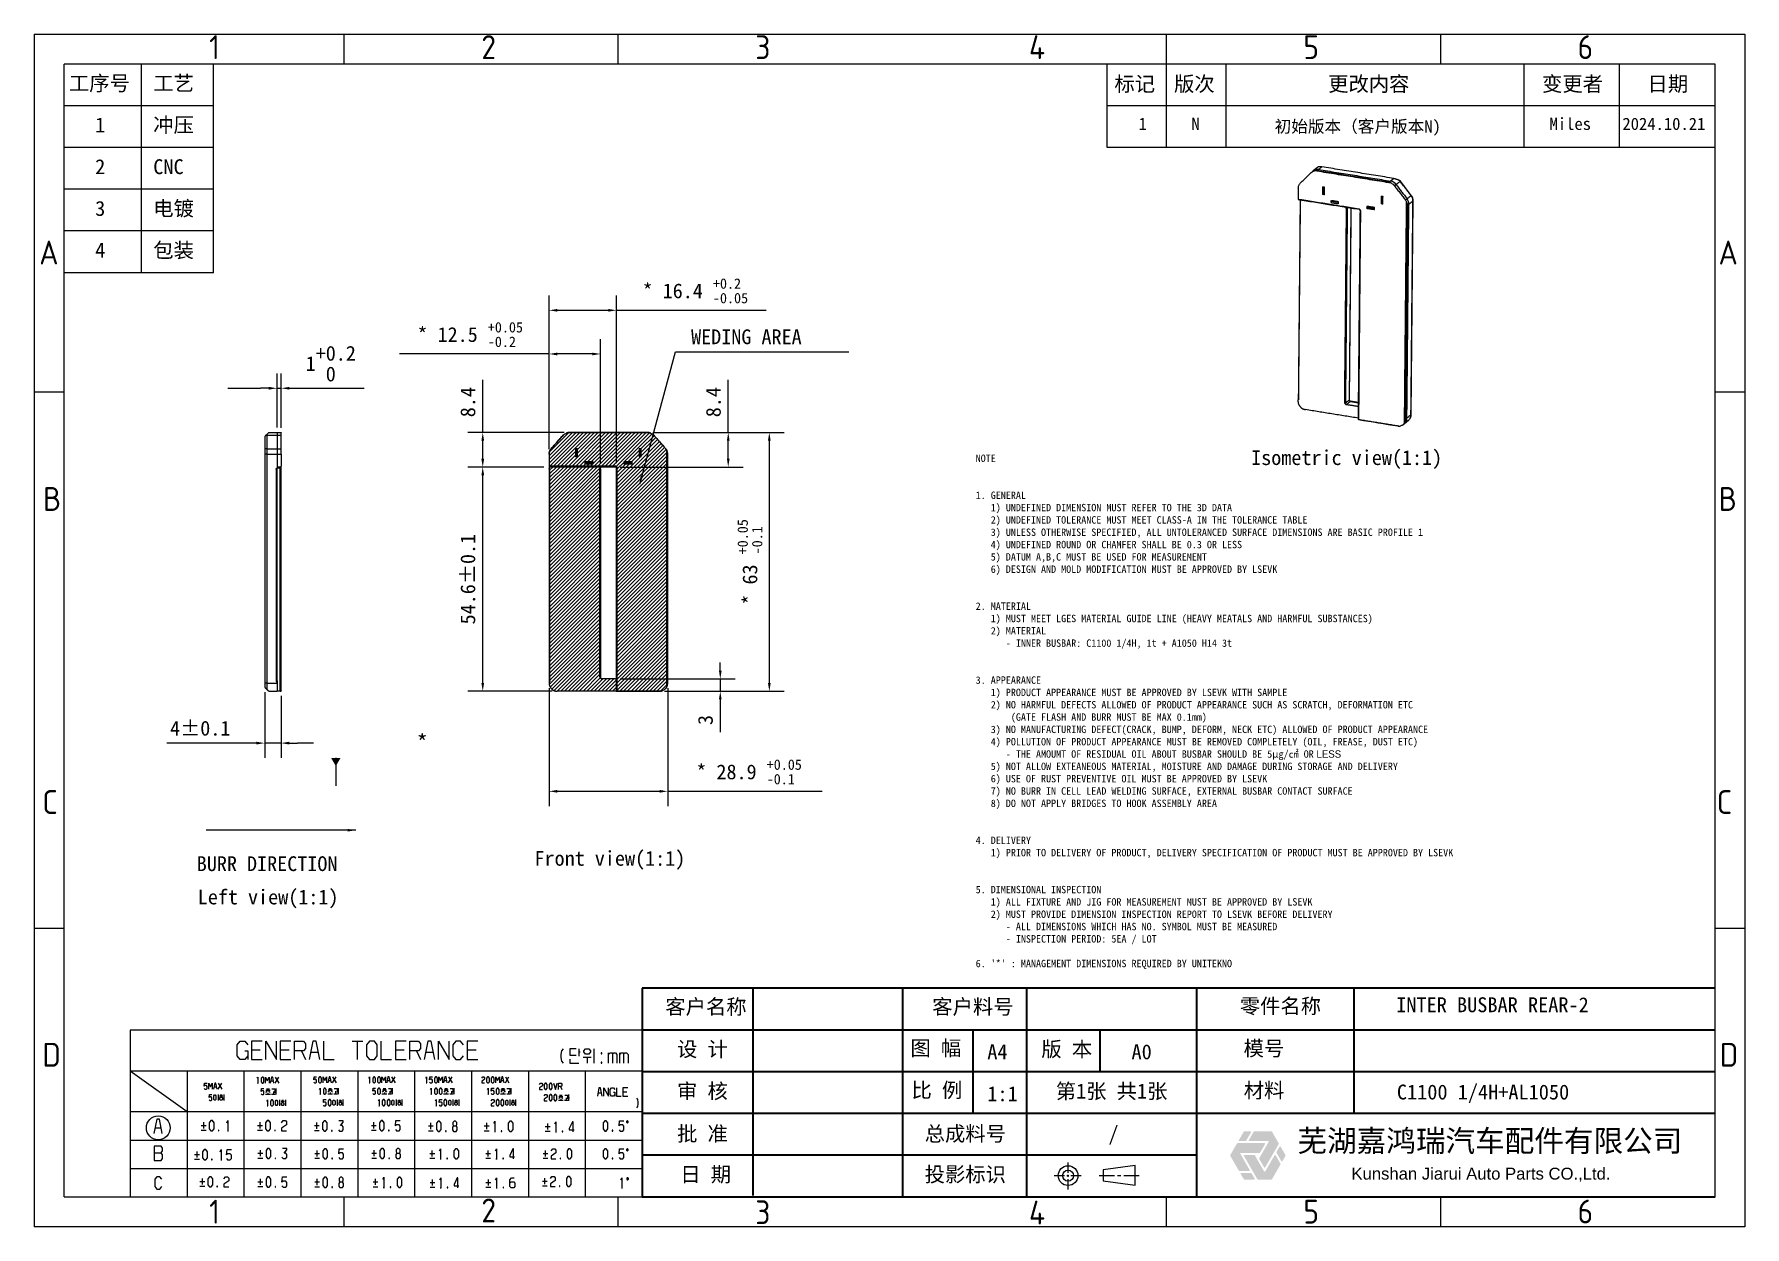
# Model space of a CAD drawing. Header units: millimetres. Extents: x -2825 to 0, y 0 to 11235.
# Drawn here: x -442.3 to -25.6, y 4921.2 to 5211.6 of the extents above; entities that cross this region are included whole.
import ezdxf
from ezdxf.enums import TextEntityAlignment as Align

# ---------------------------------------------------------------- set-up
doc = ezdxf.new("R2010")
doc.units = ezdxf.units.MM
doc.linetypes.add('AXES', pattern=[24, 15, -3, 3, -3])
doc.styles.add('ISO Proportional', font='isocp.shx')
doc.styles.add('仿宋', font='')
doc.styles.get('仿宋').set_extended_font_data('FangSong_GB2312')
doc.dimstyles.new('\\M+3BBE7\\M+3BABB Standard', dxfattribs={"dimscale": 20, "dimtxt": 0.18, "dimasz": 0.1, "dimexe": 0.18, "dimexo": 0.0625, "dimgap": 0.09, "dimtad": 1, "dimdec": 1, "dimzin": 0, "dimdsep": 46, "dimtxsty": 'Standard', "dimcen": 0, "dimadec": 0, "dimazin": 0, "dimtfac": 1, "dimtdec": 1, "dimtmove": 0, "dimatfit": 2, "dimfxl": 0, "dimtolj": 1, "dimtzin": 0, "dimarcsym": 0})
doc.dimstyles.get("Standard").update_dxf_attribs({"dimscale": 20, "dimtxt": 0.18, "dimasz": 0.1, "dimexe": 0.18, "dimexo": 0.0625, "dimgap": 0.09, "dimtad": 1, "dimdec": 4, "dimzin": 0, "dimdsep": 46, "dimtxsty": 'Standard', "dimcen": 0, "dimadec": 0, "dimazin": 0, "dimtfac": 1, "dimtdec": 4, "dimtmove": 0, "dimatfit": 2, "dimfxl": 0, "dimtolj": 1, "dimtzin": 0, "dimarcsym": 0})

msp = doc.modelspace()

# ---------------------------------------------------------------- texts
at = {"color": 0, "style": 'ISO Proportional'}
for s, p in [('1', (-398.42, 5208.49)), ('2', (-331.63, 5208.49)), ('3', (-264.84, 5208.49)), ('4', (-198.04, 5208.49)), ('5', (-131.25, 5208.49)), ('6', (-64.46, 5208.49)), ('A', (-438.77, 5158.46)), ('A', (-29.67, 5158.46)), ('B', (-437.99, 5098.47)), ('B', (-29.77, 5098.47)), ('C', (-438.49, 5024.67)), ('C', (-30.57, 5024.67)), ('D', (-438.11, 4963.11)), ('D', (-29.46, 4963.11)), ('1', (-398.42, 4924.9)), ('2', (-331.63, 4925.21)), ('3', (-264.84, 4924.79)), ('4', (-198.04, 4924.7)), ('5', (-131.25, 4924.91)), ('6', (-64.46, 4924.96))]:
    msp.add_text(s, height=5.81, dxfattribs=at).set_placement(p, align=Align.MIDDLE)
msp.add_text('*', height=4).set_placement((-349.19, 5037.17))
at = {"char_height": 3.63, "width": 98.5767, "attachment_point": 1, "style": '仿宋'}
for s, insert in [('{\\fSTSong|b0|i0|c134|p2;工序号}', (-433.89, 5201.52)), ('{\\fSTSong|b0|i0|c134|p2;工艺}', (-413.35, 5201.52)), ('{\\fSimSun|b0|i0|c134|p2;标记}', (-179.19, 5201.36)), ('{\\fSimSun|b0|i0|c134|p2;版次}', (-164.67, 5201.36)), ('{\\fSimSun|b0|i0|c134|p2;更改内容}', (-127.12, 5201.36)), ('{\\fSimSun|b0|i0|c134|p2;变更者}', (-75.01, 5201.36)), ('{\\fSimSun|b0|i0|c134|p2;日期}', (-49.33, 5201.36)), ('{\\fSTSong|b0|i0|c134|p2;1}', (-427.5, 5191.36)), ('{\\fSTSong|b0|i0|c134|p2;冲压}', (-413.35, 5191.36)), ('{\\fSTSong|b0|i0|c134|p2;2}', (-427.5, 5181.19)), ('{\\fSTSong|b0|i0|c134|p2;CNC}', (-413.35, 5181.19)), ('{\\fSTSong|b0|i0|c134|p2;电镀}', (-413.35, 5171.03)), ('{\\fSTSong|b0|i0|c134|p2;3}', (-427.5, 5171.03)), ('{\\fSTSong|b0|i0|c134|p2;4}', (-427.5, 5160.86)), ('{\\fSTSong|b0|i0|c134|p2;包装}', (-413.35, 5160.86))]:
    msp.add_mtext(s, dxfattribs=dict(at, insert=insert))
at = {"char_height": 2.97, "attachment_point": 1}
for s, width, insert in [('1', 6.284, (-173.3, 5191.3)), ('N', 6.284, (-160.43, 5191.3)), ('{\\fSimSun|b0|i0|c134|p2;初始版本（客户版本}N)', 86.7375, (-140.16, 5190.67)), ('Miles', 6.284, (-73.19, 5191.3)), ('2024.10.21', 6.284, (-55.44, 5191.3))]:
    msp.add_mtext_dynamic_manual_height_columns(s, width=width, gutter_width=12.5, heights=[0], dxfattribs=dict(at, insert=insert))
at = {"insert": (-282.32, 5136.1), "char_height": 3.6, "attachment_point": 7}
msp.add_mtext('WEDING AREA', dxfattribs=at)
at = {"attachment_point": 1}
for s, insert, char_height, width in [("NOTE\\P\\P\\P1. GENERAL\\P   1) UNDEFINED DIMENSION MUST REFER TO THE 3D DATA   \\P   2) UNDEFINED TOLERANCE MUST MEET CLASS-A IN THE TOLERANCE TABLE\\P   3) UNLESS OTHERWISE SPECIFIED, ALL UNTOLERANCED SURFACE DIMENSIONS ARE BASIC PROFILE 1\\P   4) UNDEFINED ROUND OR CHAMFER SHALL BE 0.3 OR LESS\\P   5) DATUM A,B,C MUST BE USED FOR MEASUREMENT\\P   6) DESIGN AND MOLD MODIFICATION MUST BE APPROVED BY LSEVK\\P\\P\\P2. MATERIAL\\P   1) MUST MEET LGES MATERIAL GUIDE LINE (HEAVY MEATALS AND HARMFUL SUBSTANCES)\\P   2) MATERIAL\\P      - INNER BUSBAR: C1100 1/4H, 1t + A1050 H14 3t\\P\\P\\P3. APPEARANCE\\P   1) PRODUCT APPEARANCE MUST BE APPROVED BY LSEVK WITH SAMPLE\\P   2) NO HARMFUL DEFECTS ALLOWED OF PRODUCT APPEARANCE SUCH AS SCRATCH, DEFORMATION ETC \\P       (GATE FLASH AND BURR MUST BE MAX 0.1mm)\\P   3) NO MANUFACTURING DEFECT(CRACK, BUMP, DEFORM, NECK ETC) ALLOWED OF PRODUCT APPEARANCE \\P   4) POLLUTION OF PRODUCT APPEARANCE MUST BE REMOVED COMPLETELY (OIL, FREASE, DUST ETC)\\P      - THE AMOUMT OF RESIDUAL OIL ABOUT BUSBAR SHOULD BE 5µg/{\\fMS PGothic|b0|i0|c128|p34;㎠} OR{\\f굴림|b0|i0|c129|p2; LESS\\P}   5) NOT ALLOW EXTEANEOUS MATERIAL, MOISTURE AND DAMAGE DURING STORAGE AND DELIVERY\\P   6) USE OF RUST PREVENTIVE OIL MUST BE APPROVED BY LSEVK\\P   7) NO BURR IN CELL LEAD WELDING SURFACE, EXTERNAL BUSBAR CONTACT SURFACE\\P   8) DO NOT APPLY BRIDGES TO HOOK ASSEMBLY AREA\\P\\P\\P4. DELIVERY\\P   1) PRIOR TO DELIVERY OF PRODUCT, DELIVERY SPECIFICATION OF PRODUCT MUST BE APPROVED BY LSEVK\\P\\P\\P5. DIMENSIONAL INSPECTION\\P   1) ALL FIXTURE AND JIG FOR MEASUREMENT MUST BE APPROVED BY LSEVK\\P   2) MUST PROVIDE DIMENSION INSPECTION REPORT TO LSEVK BEFORE DELIVERY\\P      - ALL DIMENSIONS WHICH HAS NO. SYMBOL MUST BE MEASURED\\P      - INSPECTION PERIOD: 5EA / LOT\\P\\P6. '*' : MANAGEMENT DIMENSIONS REQUIRED BY UNITEKNO", (-212.99, 5109.27), 1.8, 270.3333), ('Isometric view(1:1)', (-145.88, 5110.33), 3.6, 61.2788), ('BURR DIRECTION', (-402.75, 5011.45), 3.6, 61.2788), ('Front view(1:1)', (-320.47, 5012.75), 3.6, 50.1929), ('Left view(1:1)', (-402.51, 5003.34), 3.6, 61.2788)]:
    msp.add_mtext(s, dxfattribs=dict(at, insert=insert, char_height=char_height, width=width))
at = {"lineweight": 18, "char_height": 3.63, "attachment_point": 1}
for s, width, gutter_width, insert in [('{\\fSimSun|b0|i0|c134|p2;客户名称}', 21.3463, 1, (-288.6, 4976.63)), ('{\\fSimSun|b0|i0|c134|p2;客户料号}', 22.9812, 1, (-223.57, 4976.63)), ('{\\fSimSun|b0|i0|c134|p2;零件名称}', 23.1468, 1, (-148.65, 4976.8)), ('{\\fSimSun|b0|i0|c0|p2;INTER BUSBAR R\\fSimSun|b0|i0|c134|p2;EAR\\fSimSun|b0|i0|c0|p2;-2}', 53.1876, 1, (-110.55, 4977.11)), ('{\\fSimSun|b0|i0|c134|p2;设 计}', 18.4893, 1, (-285.74, 4966.31)), ('{\\fSTSong|b0|i0|c134|p2;图 \\fSimSun|b0|i0|c134|p2;幅}', 15.1935, 1, (-228.89, 4966.56)), ('{\\fSimSun|b0|i0|c134|p2;A4}', 12.3929, 1, (-210.16, 4965.65)), ('{\\fSimSun|b0|i0|c134|p2;版 \\fSTSong|b0|i0|c134|p2;本}', 14.2287, 1, (-196.99, 4966.31)), ('{\\fSimSun|b0|i0|c134|p2;A0}', 12.3929, 1, (-175.03, 4965.65)), ('{\\fSimSun|b0|i0|c134|p2;模号}', 13.4526, 1, (-147.72, 4966.48)), ('{\\fSimSun|b0|i0|c134|p2;审 核}', 15.3646, 1, (-285.74, 4956.09)), ('{\\fSTFangsong|b0|i0|c134|p2;比 例}', 14.9349, 1, (-228.63, 4956.33)), ('{\\fSimSun|b0|i0|c134|p2;1:1}', 12.3929, 1, (-210.16, 4955.43)), ('{\\fSTSong|b0|i0|c134|p2;第1张 共1张}', 34.3104, 1, (-193.49, 4956.09)), ('{\\fSimSun|b0|i0|c134|p2;材料}', 13.3628, 1, (-147.7, 4956.26)), ('\\A1;{\\fSimSun|b0|i0|c0|p2;C1100 1/4H+AL1050}', 49.6848, 12.5, (-110.38, 4955.86)), ('{\\fSimSun|b0|i0|c134|p2;批 准}', 15.4746, 1, (-285.74, 4945.71)), ('{\\fSimSun|b0|i0|c134|p2;总成料号}', 22.7199, 1, (-225.42, 4945.71)), ('{\\fSimSun|b0|i0|c134|p2;/}', 14.6092, 1, (-180.66, 4945.71)), ('{\\fSimSun|b0|i0|c134|p2;日 期}', 16.4084, 1, (-284.96, 4935.81)), ('{\\fSimSun|b0|i0|c134|p2;投影标识}', 24.8278, 1, (-225.42, 4935.81))]:
    msp.add_mtext_dynamic_manual_height_columns(s, width=width, gutter_width=gutter_width, heights=[0], dxfattribs=dict(at, insert=insert))

# ---------------------------------------------------------------- blocks, each defined once
blk = doc.blocks.new('jr')
h = blk.add_hatch(color=128)
h.dxf.hatch_style = 1
h.paths.add_polyline_path([(15.66, -9.24, 0.267949), (15.91, -9.09), (17.02, -7.17, 0.57735), (16.89, -6.94), (10.64, -6.94, 0.267949), (10.38, -7.09), (8.88, -9.69, 0.267949), (8.88, -9.99), (10.81, -13.33, 0.267949), (11.07, -13.48), (13.28, -13.48, 0.57735), (13.41, -13.25), (11.23, -9.46, -0.57735), (11.36, -9.24)])
h.paths.add_polyline_path([(11.43, -13.95, 0.57735), (11.3, -14.17), (11.98, -15.35, 0.267949), (12.24, -15.5), (14.45, -15.5, 0.57735), (14.58, -15.28), (13.9, -14.1, 0.267949), (13.64, -13.95)])
h = blk.add_hatch(color=251)
h.dxf.hatch_style = 1
h.paths.add_polyline_path([(10.87, -6.25, 0.57735), (11, -6.47), (12.36, -6.47, 0.267949), (12.62, -6.32), (13.73, -4.4, 0.57735), (13.6, -4.17), (12.24, -4.17, 0.267949), (11.98, -4.32)])
h.paths.add_polyline_path([(14.58, -4.17, 0.267949), (14.32, -4.32), (13.21, -6.25, 0.57735), (13.34, -6.47), (17.71, -6.47, -0.57735), (17.84, -6.7), (15.69, -10.42, 0.267949), (15.69, -10.72), (16.8, -12.64, 0.57735), (17.06, -12.64), (20.19, -7.22, 0.267949), (20.19, -6.92), (18.69, -4.32, 0.267949), (18.43, -4.17)])
h = blk.add_hatch(color=12)
h.dxf.hatch_style = 1
h.paths.add_polyline_path([(14.65, -9.86, 0.267949), (14.39, -9.71), (12.17, -9.71, 0.57735), (12.04, -9.94), (15.17, -15.35, 0.267949), (15.43, -15.5), (18.43, -15.5, 0.267949), (18.69, -15.35), (20.62, -12.02, 0.267949), (20.62, -11.72), (19.51, -9.8, 0.57735), (19.25, -9.8), (17.06, -13.59, -0.57735), (16.8, -13.59)])
h.paths.add_polyline_path([(20.68, -7.77, 0.57735), (20.42, -7.77), (19.74, -8.95, 0.267949), (19.74, -9.25), (20.85, -11.17, 0.57735), (21.1, -11.17), (21.79, -9.99, 0.267949), (21.79, -9.69)])
at = {"attachment_point": 1, "style": '仿宋'}
for s, insert, char_height, width in [('{\\fSimSun|b1|i0|c134|p2;\\W1.33542; \\W1;芜湖嘉鸿瑞汽车配件有限公司}', (20.01, -3.85), 5.1, 102.5247), ('{\\fArial|b0|i0|c0|p34;\\W5.07572; \\W1;Kunshan Jiarui Auto Parts CO.,Ltd.}', (31.81, -12.71), 2.8, 71.2838)]:
    blk.add_mtext(s, dxfattribs=dict(at, insert=insert, char_height=char_height, width=width))
blk = doc.blocks.new('*D12')
at = {"color": 0, "lineweight": -2}
for p, q in [((-386.2, 5051.39), (-386.2, 5035.41)), ((-382.2, 5050.49), (-382.2, 5035.41)), ((-388.2, 5039.01), (-410, 5039.01)), ((-382.2, 5039.01), (-386.2, 5039.01)), ((-380.2, 5039.01), (-378.2, 5039.01))]:
    blk.add_line(p, q, dxfattribs=at)
at = {"color": 0}
for points in [[(-388.2, 5039.35), (-388.2, 5038.68), (-386.2, 5039.01)], [(-380.2, 5039.35), (-380.2, 5038.68), (-382.2, 5039.01)]]:
    blk.add_solid(points, dxfattribs=at)
at = {"layer": 'Defpoints', "color": 0}
for p in [(-386.2, 5052.64), (-382.2, 5051.74), (-382.2, 5039.01)]:
    blk.add_point(p, dxfattribs=at)
at = {"color": 0, "insert": (-401.9, 5042.61), "char_height": 3.6, "attachment_point": 5}
blk.add_mtext('\\A1;4±0.1', dxfattribs=at)
blk = doc.blocks.new('*D13')
at = {"color": 0, "lineweight": -2}
for p, q in [((-316.91, 5110.63), (-316.91, 5137.37)), ((-304.41, 5107.19), (-304.41, 5137.37)), ((-316.91, 5133.77), (-353.35, 5133.77)), ((-306.41, 5133.77), (-314.91, 5133.77))]:
    blk.add_line(p, q, dxfattribs=at)
at = {"color": 0}
for points in [[(-314.91, 5134.1), (-314.91, 5133.43), (-316.91, 5133.77)], [(-306.41, 5134.1), (-306.41, 5133.43), (-304.41, 5133.77)]]:
    blk.add_solid(points, dxfattribs=at)
at = {"layer": 'Defpoints', "color": 0}
for p in [(-304.41, 5133.77), (-316.91, 5109.38), (-304.41, 5105.94)]:
    blk.add_point(p, dxfattribs=at)
at = {"color": 0, "insert": (-336.13, 5138.51), "char_height": 3.6, "attachment_point": 5}
blk.add_mtext('\\A1;\\A1;* 12.5 {\\H0.7x;\\S+0.05^ -0.2;}', dxfattribs=at)
blk = doc.blocks.new('*D14')
at = {"color": 0, "lineweight": -2}
for p, q in [((-316.91, 5110.63), (-316.91, 5148.01)), ((-300.51, 5107.19), (-300.51, 5148.01)), ((-314.91, 5144.41), (-302.51, 5144.41)), ((-300.51, 5144.41), (-264.07, 5144.41))]:
    blk.add_line(p, q, dxfattribs=at)
at = {"color": 0}
for points in [[(-314.91, 5144.74), (-314.91, 5144.07), (-316.91, 5144.41)], [(-302.51, 5144.74), (-302.51, 5144.07), (-300.51, 5144.41)]]:
    blk.add_solid(points, dxfattribs=at)
at = {"layer": 'Defpoints', "color": 0}
for p in [(-300.51, 5144.41), (-316.91, 5109.38), (-300.51, 5105.94)]:
    blk.add_point(p, dxfattribs=at)
at = {"color": 0, "insert": (-281.29, 5149.15), "char_height": 3.6, "attachment_point": 5}
blk.add_mtext('\\A1;\\A1;* 16.4 {\\H0.7x;\\S+0.2^ -0.05;}', dxfattribs=at)
blk = doc.blocks.new('*D15')
at = {"color": 0, "lineweight": -2}
for p, q in [((-333.08, 5114.64), (-333.08, 5127.44)), ((-313.26, 5114.64), (-336.68, 5114.64)), ((-333.08, 5108.24), (-333.08, 5112.64)), ((-318.16, 5106.24), (-336.68, 5106.24))]:
    blk.add_line(p, q, dxfattribs=at)
at = {"color": 0}
for points in [[(-333.41, 5112.64), (-332.74, 5112.64), (-333.08, 5114.64)], [(-333.41, 5108.24), (-332.74, 5108.24), (-333.08, 5106.24)]]:
    blk.add_solid(points, dxfattribs=at)
at = {"layer": 'Defpoints', "color": 0}
for p in [(-312.01, 5114.64), (-333.08, 5106.24), (-316.91, 5106.24)]:
    blk.add_point(p, dxfattribs=at)
at = {"color": 0, "insert": (-336.68, 5122.04), "char_height": 3.6, "attachment_point": 5, "rotation": 90}
blk.add_mtext('\\A1;8.4', dxfattribs=at)
blk = doc.blocks.new('*D16')
at = {"color": 0, "lineweight": -2}
for p, q in [((-273.27, 5114.64), (-273.27, 5127.44)), ((-291.65, 5114.64), (-269.67, 5114.64)), ((-273.27, 5108.24), (-273.27, 5112.64)), ((-299.56, 5106.24), (-269.67, 5106.24))]:
    blk.add_line(p, q, dxfattribs=at)
at = {"color": 0}
for points in [[(-273.6, 5112.64), (-272.94, 5112.64), (-273.27, 5114.64)], [(-273.6, 5108.24), (-272.94, 5108.24), (-273.27, 5106.24)]]:
    blk.add_solid(points, dxfattribs=at)
at = {"layer": 'Defpoints', "color": 0}
for p in [(-292.9, 5114.64), (-273.27, 5114.64), (-300.81, 5106.24)]:
    blk.add_point(p, dxfattribs=at)
at = {"color": 0, "insert": (-276.87, 5122.04), "char_height": 3.6, "attachment_point": 5, "rotation": 90}
blk.add_mtext('\\A1;8.4', dxfattribs=at)
blk = doc.blocks.new('*D17')
at = {"color": 0, "lineweight": -2}
for p, q in [((-383.2, 5115.89), (-383.2, 5129.02)), ((-382.2, 5115.79), (-382.2, 5129.02)), ((-385.2, 5125.42), (-387.2, 5125.42)), ((-383.2, 5125.42), (-382.2, 5125.42)), ((-380.2, 5125.42), (-362, 5125.42))]:
    blk.add_line(p, q, dxfattribs=at)
at = {"color": 0}
for points in [[(-385.2, 5125.76), (-385.2, 5125.09), (-383.2, 5125.42)], [(-380.2, 5125.76), (-380.2, 5125.09), (-382.2, 5125.42)]]:
    blk.add_solid(points, dxfattribs=at)
at = {"layer": 'Defpoints', "color": 0}
for p in [(-382.2, 5125.42), (-383.2, 5114.64), (-382.2, 5114.54)]:
    blk.add_point(p, dxfattribs=at)
at = {"color": 0, "insert": (-370.1, 5131.42), "char_height": 3.6, "attachment_point": 5}
blk.add_mtext('\\A1;1\\S+0.2^  0;', dxfattribs=at)
blk = doc.blocks.new('*D18')
at = {"color": 0, "lineweight": -2}
for p, q in [((-318.16, 5106.24), (-336.68, 5106.24)), ((-333.08, 5053.64), (-333.08, 5104.24)), ((-316.16, 5051.64), (-336.68, 5051.64))]:
    blk.add_line(p, q, dxfattribs=at)
at = {"color": 0}
for points in [[(-333.41, 5104.24), (-332.74, 5104.24), (-333.08, 5106.24)], [(-333.41, 5053.64), (-332.74, 5053.64), (-333.08, 5051.64)]]:
    blk.add_solid(points, dxfattribs=at)
at = {"layer": 'Defpoints', "color": 0}
for p in [(-333.08, 5106.24), (-316.91, 5106.24), (-314.91, 5051.64)]:
    blk.add_point(p, dxfattribs=at)
at = {"color": 0, "insert": (-336.68, 5078.94), "char_height": 3.6, "attachment_point": 5, "rotation": 90}
blk.add_mtext('\\A1;54.6±0.1', dxfattribs=at)
blk = doc.blocks.new('*D19')
at = {"color": 0, "lineweight": -2}
for p, q in [((-275.21, 5056.64), (-275.21, 5058.64)), ((-299.56, 5054.64), (-271.61, 5054.64)), ((-288.76, 5051.64), (-271.61, 5051.64)), ((-275.21, 5054.64), (-275.21, 5051.64)), ((-275.21, 5049.64), (-275.21, 5041.64))]:
    blk.add_line(p, q, dxfattribs=at)
at = {"color": 0}
for points in [[(-275.54, 5056.64), (-274.88, 5056.64), (-275.21, 5054.64)], [(-275.54, 5049.64), (-274.88, 5049.64), (-275.21, 5051.64)]]:
    blk.add_solid(points, dxfattribs=at)
at = {"layer": 'Defpoints', "color": 0}
for p in [(-300.81, 5054.64), (-290.01, 5051.64), (-275.21, 5054.64)]:
    blk.add_point(p, dxfattribs=at)
at = {"color": 0, "insert": (-278.81, 5044.64), "char_height": 3.6, "attachment_point": 5, "rotation": 90}
blk.add_mtext('\\A1;3', dxfattribs=at)
blk = doc.blocks.new('*D20')
at = {"color": 0, "lineweight": -2}
for p, q in [((-316.91, 5052.39), (-316.91, 5023.67)), ((-288.01, 5052.39), (-288.01, 5023.67)), ((-314.91, 5027.27), (-290.01, 5027.27)), ((-288.01, 5027.27), (-250.37, 5027.27))]:
    blk.add_line(p, q, dxfattribs=at)
at = {"color": 0}
for points in [[(-314.91, 5027.61), (-314.91, 5026.94), (-316.91, 5027.27)], [(-290.01, 5027.61), (-290.01, 5026.94), (-288.01, 5027.27)]]:
    blk.add_solid(points, dxfattribs=at)
at = {"layer": 'Defpoints', "color": 0}
for p in [(-316.91, 5053.64), (-288.01, 5053.64), (-288.01, 5027.27)]:
    blk.add_point(p, dxfattribs=at)
at = {"color": 0, "insert": (-268.19, 5032.01), "char_height": 3.6, "attachment_point": 5}
blk.add_mtext('\\A1;\\A1;* 28.9 {\\H0.7x;\\S+0.05^ -0.1;}', dxfattribs=at)
blk = doc.blocks.new('*D21')
at = {"color": 0, "lineweight": -2}
for p, q in [((-291.65, 5114.64), (-259.66, 5114.64)), ((-263.26, 5053.64), (-263.26, 5112.64)), ((-288.72, 5051.64), (-259.66, 5051.64))]:
    blk.add_line(p, q, dxfattribs=at)
at = {"color": 0}
for points in [[(-263.6, 5112.64), (-262.93, 5112.64), (-263.26, 5114.64)], [(-263.6, 5053.64), (-262.93, 5053.64), (-263.26, 5051.64)]]:
    blk.add_solid(points, dxfattribs=at)
at = {"layer": 'Defpoints', "color": 0}
for p in [(-292.9, 5114.64), (-263.26, 5114.64), (-289.97, 5051.64)]:
    blk.add_point(p, dxfattribs=at)
at = {"color": 0, "insert": (-268, 5083.14), "char_height": 3.6, "attachment_point": 5, "rotation": 90}
blk.add_mtext('\\A1;\\A1;* 63 {\\H0.7x;\\S+0.05^ -0.1;}', dxfattribs=at)
blk = doc.blocks.new('*D8')
at = {"color": 0, "lineweight": -2}
for p, q in [((-884.83, 11228.93), (-872.23, 11228.93)), ((-844.06, 11208.64), (-872.23, 11228.93)), ((-839.52, 11205.37), (-842.44, 11207.47)), ((0, 0), (0, 0))]:
    blk.add_line(p, q, dxfattribs=at)
at = {"color": 0}
for points in [[(-842.25, 11207.74), (-842.64, 11207.2), (-844.06, 11208.64)], [(-839.71, 11205.1), (-839.32, 11205.64), (-837.9, 11204.2)]]:
    blk.add_solid(points, dxfattribs=at)
at = {"layer": 'Defpoints', "color": 0}
for p in [(-844.06, 11208.64), (-837.9, 11204.2)]:
    blk.add_point(p, dxfattribs=at)
at = {"color": 0, "insert": (-879.43, 11232.53), "char_height": 3.6, "attachment_point": 5}
blk.add_mtext('\\A1;∅7.6', dxfattribs=at)
blk = doc.blocks.new('*D9')
at = {"color": 0, "lineweight": -2}
for p, q in [((-2824.77, 11144.5), (-2812.17, 11144.5)), ((-2784, 11124.21), (-2812.17, 11144.5)), ((-2779.46, 11120.94), (-2782.38, 11123.04)), ((0, 0), (0, 0))]:
    blk.add_line(p, q, dxfattribs=at)
at = {"color": 0}
for points in [[(-2782.18, 11123.31), (-2782.57, 11122.77), (-2784, 11124.21)], [(-2779.65, 11120.67), (-2779.26, 11121.21), (-2777.83, 11119.77)]]:
    blk.add_solid(points, dxfattribs=at)
at = {"layer": 'Defpoints', "color": 0}
for p in [(-2784, 11124.21), (-2777.83, 11119.77)]:
    blk.add_point(p, dxfattribs=at)
at = {"color": 0, "insert": (-2819.37, 11148.1), "char_height": 3.6, "attachment_point": 5}
blk.add_mtext('\\A1;∅7.6', dxfattribs=at)
blk = doc.blocks.new('*D10')
at = {"color": 0, "lineweight": -2}
for p, q in [((-1174.23, 11152.07), (-1161.63, 11152.07)), ((-1133.46, 11131.78), (-1161.63, 11152.07)), ((-1128.92, 11128.51), (-1131.84, 11130.61)), ((0, 0), (0, 0))]:
    blk.add_line(p, q, dxfattribs=at)
at = {"color": 0}
for points in [[(-1131.64, 11130.88), (-1132.03, 11130.34), (-1133.46, 11131.78)], [(-1129.11, 11128.23), (-1128.72, 11128.78), (-1127.29, 11127.34)]]:
    blk.add_solid(points, dxfattribs=at)
at = {"layer": 'Defpoints', "color": 0}
for p in [(-1133.46, 11131.78), (-1127.29, 11127.34)]:
    blk.add_point(p, dxfattribs=at)
at = {"color": 0, "insert": (-1168.83, 11155.67), "char_height": 3.6, "attachment_point": 5}
blk.add_mtext('\\A1;∅7.6', dxfattribs=at)

# ---------------------------------------------------------------- dimensions: what is measured, and where the dimension line sits
for p1, p2, picture, middle in [((-837.9, 11204.2), (-844.06, 11208.64), '*D8', (-879.43, 11228.93)), ((-1127.29, 11127.34), (-1133.46, 11131.78), '*D10', (-1168.83, 11152.07)), ((-2777.83, 11119.77), (-2784, 11124.21), '*D9', (-2819.37, 11144.5))]:
    dim = msp.add_diameter_dim_2p(p1=p1, p2=p2, dimstyle='\\M+3BBE7\\M+3BABB Standard', override={"dimtoh": 1, "dimdec": 1})
    dim.commit()
    dim.dimension.update_dxf_attribs({"geometry": picture, "text_midpoint": middle, "dimtype": 163})
dim = msp.add_linear_dim(base=(-300.51, 5144.41), p1=(-316.91, 5109.38), p2=(-300.51, 5105.94), text='\\A1;* <> {\\H0.7x;\\S+0.2^ -0.05;}', dimstyle='Standard', override={"dimdec": 1, "dimtxsty": 'Standard', "dimtp": 0.1, "dimtm": 0.1, "dimtdec": 1})
dim.commit()
dim.dimension.update_dxf_attribs({"geometry": '*D14', "text_midpoint": (-281.29, 5149.15)})
dim = msp.add_linear_dim(base=(-304.41, 5133.77), p1=(-316.91, 5109.38), p2=(-304.41, 5105.94), text='\\A1;* <> {\\H0.7x;\\S+0.05^ -0.2;}', dimstyle='Standard', override={"dimdec": 1, "dimtxsty": 'Standard', "dimtp": 0.1, "dimtm": 0.1, "dimtdec": 1})
dim.commit()
dim.dimension.update_dxf_attribs({"geometry": '*D13', "text_midpoint": (-336.13, 5133.77), "dimtype": 160})
for base, p1, p2, override, picture, middle in [((-382.2, 5125.42), (-383.2, 5114.64), (-382.2, 5114.54), {"dimdec": 0, "dimtxsty": 'Standard', "dimtol": 1, "dimtp": 0.2, "dimtdec": 1, "dimtzin": 8}, '*D17', (-370.1, 5125.42)), ((-382.2, 5039.01), (-386.2, 5052.64), (-382.2, 5051.74), {"dimdec": 0, "dimtxsty": 'Standard', "dimtol": 1, "dimtp": 0.1, "dimtm": 0.1, "dimtdec": 1}, '*D12', (-401.9, 5039.01))]:
    dim = msp.add_linear_dim(base=base, p1=p1, p2=p2, dimstyle='Standard', override=override)
    dim.commit()
    dim.dimension.update_dxf_attribs({"geometry": picture, "text_midpoint": middle, "dimtype": 160})
for base, p1, p2, override, picture, middle in [((-333.08, 5106.24), (-312.01, 5114.64), (-316.91, 5106.24), {"dimdec": 1, "dimtxsty": 'Standard', "dimtp": 0.1, "dimtm": 0.1, "dimtdec": 1}, '*D15', (-333.08, 5122.04)), ((-275.21, 5054.64), (-290.01, 5051.64), (-300.81, 5054.64), {"dimdec": 0, "dimtxsty": 'Standard'}, '*D19', (-275.21, 5044.64))]:
    dim = msp.add_linear_dim(base=base, p1=p1, p2=p2, angle=90, dimstyle='Standard', override=override)
    dim.commit()
    dim.dimension.update_dxf_attribs({"geometry": picture, "text_midpoint": middle, "dimtype": 160})
for base, p1, p2, override, picture, middle in [((-273.27, 5114.64), (-300.81, 5106.24), (-292.9, 5114.64), {"dimdec": 1, "dimtxsty": 'Standard', "dimtp": 0.1, "dimtm": 0.1, "dimtdec": 1}, '*D16', (-276.87, 5122.04)), ((-333.08, 5106.24), (-314.91, 5051.64), (-316.91, 5106.24), {"dimdec": 1, "dimtxsty": 'Standard', "dimtol": 1, "dimtp": 0.1, "dimtm": 0.1, "dimtdec": 1}, '*D18', (-336.68, 5078.94))]:
    dim = msp.add_linear_dim(base=base, p1=p1, p2=p2, angle=90, dimstyle='Standard', override=override)
    dim.commit()
    dim.dimension.update_dxf_attribs({"geometry": picture, "text_midpoint": middle})
dim = msp.add_linear_dim(base=(-263.26, 5114.64), p1=(-289.97, 5051.64), p2=(-292.9, 5114.64), angle=90, text='\\A1;* <> {\\H0.7x;\\S+0.05^ -0.1;}', dimstyle='\\M+3BBE7\\M+3BABB Standard', override={"dimdec": 0, "dimtxsty": 'Standard', "dimtdec": 0})
dim.commit()
dim.dimension.update_dxf_attribs({"geometry": '*D21', "text_midpoint": (-263.26, 5083.14), "dimtype": 160})
dim = msp.add_linear_dim(base=(-288.01, 5027.27), p1=(-316.91, 5053.64), p2=(-288.01, 5053.64), text='\\A1;* <> {\\H0.7x;\\S+0.05^ -0.1;}', dimstyle='\\M+3BBE7\\M+3BABB Standard')
dim.commit()
dim.dimension.update_dxf_attribs({"geometry": '*D20', "text_midpoint": (-268.19, 5032.01)})

# ---------------------------------------------------------------- hatches: boundary and pattern name
h = msp.add_hatch()
h.set_pattern_fill('ANSI31', color=256, scale=0.2)
h.set_pattern_definition([(45, (458.028, 18.8697), (-0.449012806, 0.449012806), [])])
edge = h.paths.add_edge_path()
edge.add_spline(control_points=[(-316.91, 5105.99), (-316.9, 5105.99), (-316.89, 5105.98), (-316.87, 5105.97), (-316.84, 5105.96), (-316.81, 5105.93), (-316.79, 5105.91), (-316.76, 5105.88), (-316.74, 5105.84), (-316.73, 5105.81), (-316.72, 5105.77), (-316.71, 5105.74), (-316.71, 5105.71), (-316.71, 5105.7), (-316.71, 5105.69)], knot_values=[0, 0, 0, 0, 0.045685, 0.092999, 0.187612, 0.285174, 0.384493, 0.484966, 0.585687, 0.68851, 0.791885, 0.895053, 0.946427, 0.99775, 0.99775, 0.99775, 0.99775], degree=3, periodic=0)
edge.add_line((-316.71, 5105.69), (-316.71, 5054.19))
edge.add_spline(control_points=[(-316.71, 5054.19), (-316.71, 5054.16), (-316.71, 5054.13), (-316.72, 5054.1), (-316.74, 5054.04), (-316.78, 5053.99), (-316.8, 5053.96), (-316.83, 5053.93), (-316.87, 5053.91), (-316.88, 5053.9), (-316.89, 5053.9), (-316.91, 5053.89)], knot_values=[0, 0, 0, 0, 0, 0, 0.406505, 0.406505, 0.406505, 0.805497, 0.805497, 0.805497, 1, 1, 1, 1, 1, 1], degree=5, periodic=0)
edge.add_line((-316.91, 5053.89), (-316.91, 5053.64))
edge.add_spline(control_points=[(-316.91, 5053.64), (-316.91, 5051.64), (-314.91, 5051.64)], knot_values=[0, 0, 0, 1, 1, 1], weights=[1, 0.707107, 1], degree=2, periodic=0)
edge.add_line((-314.91, 5051.64), (-300.51, 5051.64))
edge.add_line((-300.51, 5051.64), (-300.51, 5054.94))
edge.add_spline(control_points=[(-300.51, 5054.94), (-300.51, 5054.9), (-300.51, 5054.86), (-300.54, 5054.79), (-300.57, 5054.76), (-300.62, 5054.7), (-300.66, 5054.68), (-300.73, 5054.65), (-300.77, 5054.64), (-300.81, 5054.64)], knot_values=[0, 0, 0, 0, 0.25, 0.25, 0.5, 0.5, 0.75, 0.75, 1, 1, 1, 1], degree=3, periodic=0)
edge.add_line((-300.81, 5054.64), (-304.11, 5054.64))
edge.add_spline(control_points=[(-304.11, 5054.64), (-304.14, 5054.64), (-304.18, 5054.65), (-304.24, 5054.67), (-304.27, 5054.69), (-304.33, 5054.73), (-304.35, 5054.76), (-304.38, 5054.82), (-304.4, 5054.86), (-304.4, 5054.89)], knot_values=[0, 0, 0, 0, 0.25, 0.25, 0.5, 0.5, 0.75, 0.75, 1, 1, 1, 1], degree=3, periodic=0)
edge.add_spline(control_points=[(-304.4, 5054.89), (-304.41, 5054.89), (-304.42, 5054.9), (-304.44, 5054.91), (-304.47, 5054.92), (-304.5, 5054.95), (-304.52, 5054.97), (-304.55, 5055.01), (-304.57, 5055.04), (-304.58, 5055.07), (-304.59, 5055.11), (-304.6, 5055.13), (-304.6, 5055.15), (-304.61, 5055.17), (-304.61, 5055.18), (-304.61, 5055.19)], knot_values=[0, 0, 0, 0, 0.047191, 0.094796, 0.190509, 0.28909, 0.388996, 0.489531, 0.590013, 0.692169, 0.795045, 0.846543, 0.8979, 0.949035, 1, 1, 1, 1], degree=3, periodic=0)
edge.add_line((-304.61, 5055.19), (-304.61, 5105.69))
edge.add_spline(control_points=[(-304.61, 5105.69), (-304.61, 5105.72), (-304.6, 5105.75), (-304.59, 5105.79), (-304.57, 5105.85), (-304.54, 5105.9), (-304.51, 5105.92), (-304.48, 5105.95), (-304.44, 5105.97), (-304.43, 5105.98), (-304.42, 5105.99), (-304.4, 5105.99)], knot_values=[0, 0, 0, 0, 0, 0, 0.4054, 0.4054, 0.4054, 0.803876, 0.803876, 0.803876, 1, 1, 1, 1, 1, 1], degree=5, periodic=0)
edge.add_spline(control_points=[(-304.4, 5105.99), (-304.4, 5106.03), (-304.38, 5106.06), (-304.35, 5106.12), (-304.33, 5106.15), (-304.27, 5106.19), (-304.24, 5106.21), (-304.18, 5106.24), (-304.14, 5106.24), (-304.11, 5106.24)], knot_values=[0, 0, 0, 0, 0.25, 0.25, 0.5, 0.5, 0.75, 0.75, 1, 1, 1, 1], degree=3, periodic=0)
edge.add_line((-304.11, 5106.24), (-316.91, 5106.24))
edge.add_line((-316.91, 5106.24), (-316.91, 5105.99))
edge = h.paths.add_edge_path()
edge.add_spline(control_points=[(-288.37, 5110.53), (-288.42, 5110.6), (-288.46, 5110.65), (-288.51, 5110.71)], knot_values=[0, 0, 0, 0, 0.405781, 0.405781, 0.405781, 0.405781], degree=3, periodic=0)
edge.add_line((-288.51, 5110.71), (-291.41, 5113.97))
edge.add_spline(control_points=[(-291.41, 5113.97), (-291.53, 5114.1), (-291.66, 5114.22), (-291.95, 5114.41), (-292.11, 5114.49), (-292.28, 5114.54)], knot_values=[0, 0, 0, 0, 0.5, 0.5, 1, 1, 1, 1], degree=3, periodic=0)
edge.add_line((-292.28, 5114.54), (-312.63, 5114.54))
edge.add_spline(control_points=[(-312.63, 5114.54), (-312.8, 5114.49), (-312.96, 5114.41), (-313.25, 5114.22), (-313.39, 5114.1), (-313.5, 5113.97)], knot_values=[0, 0, 0, 0, 0.5, 0.5, 1, 1, 1, 1], degree=3, periodic=0)
edge.add_line((-313.5, 5113.97), (-316.4, 5110.71))
edge.add_spline(control_points=[(-316.4, 5110.71), (-316.48, 5110.62), (-316.55, 5110.52), (-316.62, 5110.42)], knot_values=[0.75, 0.75, 0.75, 0.75, 1, 1, 1, 1], degree=3, periodic=0)
edge.add_spline(control_points=[(-316.62, 5110.42), (-316.68, 5110.31), (-316.73, 5110.2), (-316.78, 5110.09)], knot_values=[0.5, 0.5, 0.5, 0.5, 0.75, 0.75, 0.75, 0.75], degree=3, periodic=0)
edge.add_spline(control_points=[(-316.78, 5110.09), (-316.82, 5109.98), (-316.85, 5109.86), (-316.87, 5109.74), (-316.87, 5109.74), (-316.87, 5109.74)], knot_values=[0.25, 0.25, 0.25, 0.25, 0.5, 0.5, 0.5, 0.5, 0.5, 0.5], degree=3, periodic=0)
edge.add_spline(control_points=[(-316.87, 5109.74), (-316.9, 5109.62), (-316.91, 5109.5), (-316.91, 5109.38)], knot_values=[0, 0, 0, 0, 0.25, 0.25, 0.25, 0.25], degree=3, periodic=0)
edge.add_line((-316.91, 5109.38), (-316.91, 5106.44))
edge.add_line((-316.91, 5106.44), (-300.81, 5106.44))
edge.add_spline(control_points=[(-300.81, 5106.44), (-300.77, 5106.44), (-300.74, 5106.44), (-300.68, 5106.43), (-300.65, 5106.42), (-300.58, 5106.39), (-300.56, 5106.38), (-300.5, 5106.34), (-300.48, 5106.32), (-300.43, 5106.27), (-300.41, 5106.25), (-300.37, 5106.19), (-300.36, 5106.16), (-300.33, 5106.1), (-300.32, 5106.07), (-300.31, 5106.01), (-300.31, 5105.97), (-300.31, 5105.94)], knot_values=[0, 0, 0, 0, 0.125, 0.125, 0.25, 0.25, 0.375, 0.375, 0.5, 0.5, 0.625, 0.625, 0.75, 0.75, 0.875, 0.875, 1, 1, 1, 1], degree=3, periodic=0)
edge.add_line((-300.31, 5105.94), (-300.31, 5051.74))
edge.add_line((-300.31, 5051.74), (-289.38, 5051.74))
edge.add_spline(control_points=[(-289.38, 5051.74), (-289.25, 5051.78), (-289.13, 5051.84), (-288.9, 5051.97), (-288.79, 5052.05), (-288.59, 5052.22), (-288.5, 5052.32), (-288.42, 5052.43)], knot_values=[0.25, 0.25, 0.25, 0.25, 0.5, 0.5, 0.75, 0.75, 1, 1, 1, 1], degree=3, periodic=0)
edge.add_spline(control_points=[(-288.42, 5052.43), (-288.33, 5052.53), (-288.26, 5052.65), (-288.21, 5052.77)], knot_values=[0, 0, 0, 0, 0.25, 0.25, 0.25, 0.25], degree=3, periodic=0)
edge.add_line((-288.21, 5052.77), (-288.21, 5110.25))
edge.add_spline(control_points=[(-288.21, 5110.25), (-288.25, 5110.34), (-288.29, 5110.42), (-288.35, 5110.51), (-288.36, 5110.52), (-288.37, 5110.53)], knot_values=[0.405781, 0.405781, 0.405781, 0.405781, 0.905781, 0.905781, 1, 1, 1, 1], degree=3, periodic=0)
h.paths.add_polyline_path([(-298.71, 5107.49), (-296.71, 5107.49), (-296.71, 5106.99), (-298.71, 5106.99), (-298.71, 5107.49)], is_closed=False, flags=16)
h.paths.add_polyline_path([(-306.21, 5106.99), (-308.21, 5106.99), (-308.21, 5107.49), (-306.21, 5107.49), (-306.21, 5106.99)], is_closed=False, flags=16)
h.paths.add_polyline_path([(-309.96, 5110.74), (-309.96, 5108.74), (-310.46, 5108.74), (-310.46, 5110.74), (-309.96, 5110.74)], is_closed=False, flags=16)
h.paths.add_polyline_path([(-294.96, 5108.74), (-294.96, 5110.74), (-294.46, 5110.74), (-294.46, 5108.74)], flags=16)

# ---------------------------------------------------------------- linework, layer by layer
for p, q in [((-442.35, 5211.63), (-442.35, 4921.23)), ((-442.35, 5211.63), (-25.62, 5211.63)), ((-25.62, 5211.63), (-25.62, 4921.23)), ((-398.67, 5153.55), (-398.67, 5204.37)), ((-398.67, 5194.21), (-435.09, 5194.21)), ((-398.67, 5184.05), (-435.09, 5184.05)), ((-398.67, 5173.88), (-435.09, 5173.88)), ((-398.67, 5163.72), (-435.09, 5163.72)), ((-398.67, 5153.55), (-435.09, 5153.55)), ((-395.15, 5125.42), (-387.2, 5125.42)), ((-374.27, 5039.01), (-378.2, 5039.01)), ((-25.62, 4921.23), (-442.35, 4921.23))]:
    msp.add_line(p, q)
at = {"color": 0}
for p, q in [((-366.84, 5204.37), (-366.84, 5211.63)), ((-300.05, 5204.37), (-300.05, 5211.63)), ((-166.47, 5204.37), (-166.47, 5211.63)), ((-99.68, 5204.37), (-99.68, 5211.63)), ((-32.88, 5204.37), (-435.09, 5204.37)), ((-435.09, 4928.49), (-435.09, 5204.37)), ((-180.99, 5184.05), (-180.99, 5204.37)), ((-166.47, 5184.05), (-166.47, 5204.37)), ((-151.95, 5184.05), (-151.95, 5204.37)), ((-79.35, 5184.05), (-79.35, 5204.37)), ((-56.12, 5184.05), (-56.12, 5204.37)), ((-32.88, 4928.49), (-32.88, 5204.37)), ((-32.88, 5194.21), (-180.99, 5194.21)), ((-32.88, 5184.05), (-180.99, 5184.05)), ((-435.09, 5124.51), (-442.35, 5124.51)), ((-25.62, 5124.51), (-32.88, 5124.51)), ((-435.09, 4993.83), (-442.35, 4993.83)), ((-25.62, 4993.83), (-32.88, 4993.83)), ((-435.09, 4928.49), (-32.88, 4928.49)), ((-366.84, 4921.23), (-366.84, 4928.49)), ((-300.05, 4921.23), (-300.05, 4928.49)), ((-166.47, 4921.23), (-166.47, 4928.49)), ((-99.68, 4921.23), (-99.68, 4928.49))]:
    msp.add_line(p, q, dxfattribs=at)
at = {"lineweight": 18}
msp.add_line((-416.31, 5204.37), (-416.31, 5153.55), dxfattribs=at)
at = {"linetype": 'Continuous'}
for p, q in [((-130.74, 5178.37), (-131.13, 5178.05)), ((-129.75, 5179.18), (-130.74, 5178.37)), ((-106.86, 5172.4), (-109.47, 5175.85)), ((-121.96, 5122.63), (-121.53, 5169.24)), ((-106.91, 5118.99), (-106.42, 5171.11)), ((-119.71, 5121.95), (-121.65, 5122.26)), ((-108.5, 5116.86), (-107.52, 5117.67)), ((-108.9, 5116.54), (-108.5, 5116.86))]:
    msp.add_line(p, q, dxfattribs=at)
at = {"color": 7, "lineweight": 35}
for p, q in [((-294.24, 4979.31), (-294.24, 4928.49)), ((-32.88, 4979.31), (-294.24, 4979.31)), ((-267.25, 4979.31), (-267.25, 4928.81)), ((-230.8, 4979.31), (-230.8, 4928.49)), ((-200.59, 4979.31), (-200.59, 4928.49)), ((-159.18, 4979.31), (-159.18, 4928.5)), ((-120.84, 4979.31), (-120.84, 4948.82)), ((-32.88, 4969.15), (-294.24, 4969.15)), ((-213.7, 4969.15), (-213.7, 4948.82)), ((-182.76, 4969.15), (-182.76, 4958.99)), ((-32.88, 4958.99), (-294.24, 4958.99)), ((-32.88, 4948.82), (-294.24, 4948.82)), ((-159.18, 4938.66), (-294.24, 4938.66)), ((-294.24, 4928.49), (-32.88, 4928.49))]:
    msp.add_line(p, q, dxfattribs=at)
at = {"color": 1, "linetype": 'AXES', "ltscale": 0.167602}
msp.add_line((-190.48, 4930.34), (-190.48, 4937.04), dxfattribs=at)
at = {"color": 7}
for p, q in [((-174.16, 4936.14), (-181.95, 4935.08)), ((-181.95, 4935.08), (-181.95, 4932.4)), ((-174.16, 4931.34), (-174.16, 4936.14)), ((-181.95, 4932.4), (-174.16, 4931.34))]:
    msp.add_line(p, q, dxfattribs=at)
at = {"color": 1, "linetype": 'AXES', "ltscale": 0.167603}
msp.add_line((-193.84, 4933.69), (-187.13, 4933.69), dxfattribs=at)
at = {"color": 1, "linetype": 'AXES', "ltscale": 0.248884}
msp.add_line((-182.89, 4933.74), (-172.93, 4933.74), dxfattribs=at)
at = {"color": 7, "lineweight": 0}
for points in [[(-418.98, 4969.08), (-418.98, 4928.49)], [(-294.24, 4969.08), (-418.98, 4969.08)], [(-418.98, 4965.12), (-418.98, 4928.49)], [(-390.31, 4962.86), (-391.02, 4961.97), (-392.21, 4961.97), (-392.92, 4962.86), (-392.92, 4965.53), (-392.21, 4966.42), (-391.02, 4966.42), (-390.31, 4965.53)], [(-391.02, 4964.04), (-390.31, 4964.04), (-390.31, 4961.97)], [(-386.81, 4966.42), (-389.42, 4966.42), (-389.42, 4961.97), (-386.81, 4961.97)], [(-389.42, 4964.34), (-387.28, 4964.34)], [(-385.92, 4961.97), (-385.92, 4966.42), (-383.3, 4961.97), (-383.3, 4966.42)], [(-379.8, 4966.42), (-382.41, 4966.42), (-382.41, 4961.97), (-379.8, 4961.97)], [(-382.41, 4964.34), (-380.27, 4964.34)], [(-378.91, 4961.97), (-378.91, 4966.42), (-376.77, 4966.42), (-376.29, 4965.82), (-376.29, 4964.64), (-376.77, 4964.04), (-378.91, 4964.04)], [(-377.24, 4964.04), (-376.29, 4961.97)], [(-372.79, 4961.97), (-373.68, 4966.42), (-374.51, 4966.42), (-375.4, 4961.97)], [(-375.05, 4963.75), (-373.15, 4963.75)], [(-371.9, 4966.42), (-371.9, 4961.97), (-369.28, 4961.97)], [(-364.89, 4966.42), (-362.27, 4966.42)], [(-363.58, 4961.97), (-363.58, 4966.42)], [(-357.88, 4966.42), (-357.88, 4961.97), (-355.27, 4961.97)], [(-351.76, 4966.42), (-354.37, 4966.42), (-354.37, 4961.97), (-351.76, 4961.97)], [(-354.37, 4964.34), (-352.24, 4964.34)], [(-350.87, 4961.97), (-350.87, 4966.42), (-348.73, 4966.42), (-348.26, 4965.82), (-348.26, 4964.64), (-348.73, 4964.04), (-350.87, 4964.04)], [(-349.21, 4964.04), (-348.26, 4961.97)], [(-344.75, 4961.97), (-345.64, 4966.42), (-346.47, 4966.42), (-347.37, 4961.97)], [(-347.01, 4963.75), (-345.11, 4963.75)], [(-343.86, 4961.97), (-343.86, 4966.42), (-341.25, 4961.97), (-341.25, 4966.42)], [(-337.74, 4965.53), (-338.46, 4966.42), (-339.64, 4966.42), (-340.36, 4965.53), (-340.36, 4962.86), (-339.64, 4961.97), (-338.46, 4961.97), (-337.74, 4962.86)], [(-334.24, 4966.42), (-336.85, 4966.42), (-336.85, 4961.97), (-334.24, 4961.97)], [(-336.85, 4964.34), (-334.71, 4964.34)], [(-313.52, 4964.54), (-313.89, 4964.08), (-314.07, 4963.15), (-314.07, 4962.46), (-313.89, 4961.54), (-313.52, 4961.08)], [(-310.3, 4964.54), (-311.89, 4964.54), (-311.89, 4963.06), (-310.3, 4963.06)], [(-309.71, 4964.54), (-309.71, 4962.81)], [(-309.71, 4963.8), (-309.31, 4963.8)], [(-306.05, 4964.54), (-306.05, 4961.08)], [(-302.43, 4961.08), (-302.43, 4963.62)], [(-302.43, 4963.15), (-302.06, 4963.62), (-301.6, 4963.62), (-301.41, 4963.38)], [(-301.41, 4961.08), (-301.41, 4963.38), (-301.23, 4963.62), (-300.77, 4963.62), (-300.4, 4963.15), (-300.4, 4961.08)], [(-299.7, 4961.08), (-299.7, 4963.62)], [(-299.7, 4963.15), (-299.34, 4963.62), (-298.87, 4963.62), (-298.69, 4963.38)], [(-298.69, 4961.08), (-298.69, 4963.38), (-298.5, 4963.62), (-298.04, 4963.62), (-297.67, 4963.15), (-297.67, 4961.08)], [(-418.98, 4959.18), (-294.24, 4959.18)], [(-418.98, 4959.18), (-405.12, 4949.28)], [(-405.12, 4959.18), (-405.12, 4928.49)], [(-391.26, 4959.18), (-391.26, 4928.49)], [(-377.4, 4959.18), (-377.4, 4928.49)], [(-363.54, 4959.18), (-363.54, 4928.49)], [(-349.68, 4959.18), (-349.68, 4928.49)], [(-335.82, 4959.18), (-335.82, 4928.49)], [(-321.96, 4959.18), (-321.96, 4928.49)], [(-311.89, 4962.06), (-311.89, 4961.08), (-309.71, 4961.08)], [(-308.62, 4962.56), (-306.64, 4962.56)], [(-308.1, 4959.18), (-308.1, 4928.49)], [(-307.63, 4962.56), (-307.63, 4961.08)], [(-400.93, 4954.91), (-400.77, 4954.72), (-400.37, 4954.72), (-400.21, 4954.91), (-400.21, 4955.41), (-400.37, 4955.61), (-400.77, 4955.61), (-400.93, 4955.46), (-400.85, 4956.2), (-400.21, 4956.2)], [(-399.84, 4954.72), (-399.84, 4956.2), (-399.4, 4955.31), (-398.96, 4956.2), (-398.96, 4954.72)], [(-397.8, 4954.72), (-398.09, 4956.2), (-398.37, 4956.2), (-398.67, 4954.72)], [(-398.55, 4955.31), (-397.92, 4955.31)], [(-397.5, 4954.72), (-396.63, 4956.2)], [(-397.5, 4956.2), (-396.63, 4954.72)], [(-388.02, 4957.39), (-387.86, 4957.68), (-387.86, 4956.2)], [(-387.94, 4956.2), (-387.78, 4956.2)], [(-387.09, 4953.62), (-386.93, 4953.43), (-386.53, 4953.43), (-386.37, 4953.62), (-386.37, 4954.12), (-386.53, 4954.32), (-386.93, 4954.32), (-387.09, 4954.17), (-387, 4954.91), (-386.37, 4954.91)], [(-386, 4956.2), (-386, 4957.68), (-385.56, 4956.79), (-385.13, 4957.68), (-385.13, 4956.2)], [(-383.96, 4956.2), (-384.25, 4957.68), (-384.53, 4957.68), (-384.83, 4956.2)], [(-384.71, 4956.79), (-384.07, 4956.79)], [(-383.66, 4956.2), (-382.79, 4957.68)], [(-383.66, 4957.68), (-382.79, 4956.2)], [(-383.49, 4954.91), (-383.49, 4953.43)], [(-374.25, 4956.45), (-374.09, 4956.26), (-373.7, 4956.26), (-373.54, 4956.45), (-373.54, 4956.95), (-373.7, 4957.15), (-374.09, 4957.15), (-374.25, 4957), (-374.17, 4957.74), (-373.54, 4957.74)], [(-372.85, 4954.67), (-372.69, 4954.97), (-372.69, 4953.49)], [(-371.99, 4956.26), (-371.99, 4957.74), (-371.56, 4956.85), (-371.12, 4957.74), (-371.12, 4956.26)], [(-369.95, 4956.26), (-370.25, 4957.74), (-370.53, 4957.74), (-370.83, 4956.26)], [(-370.71, 4956.85), (-370.07, 4956.85)], [(-370.57, 4954.87), (-369.89, 4954.87)], [(-369.66, 4956.26), (-368.79, 4957.74)], [(-369.66, 4957.74), (-368.79, 4956.26)], [(-369.26, 4954.87), (-368.58, 4954.87), (-368.58, 4953.91)], [(-368.32, 4954.97), (-368.32, 4953.49)], [(-360.81, 4957.45), (-360.65, 4957.74), (-360.65, 4956.26)], [(-360.73, 4956.26), (-360.58, 4956.26)], [(-359.88, 4953.69), (-359.72, 4953.49), (-359.33, 4953.49), (-359.17, 4953.69), (-359.17, 4954.18), (-359.33, 4954.38), (-359.72, 4954.38), (-359.88, 4954.23), (-359.81, 4954.97), (-359.17, 4954.97)], [(-357.63, 4956.26), (-357.63, 4957.74), (-357.19, 4956.85), (-356.76, 4957.74), (-356.76, 4956.26)], [(-357.37, 4954.87), (-356.69, 4954.87)], [(-355.59, 4956.26), (-355.88, 4957.74), (-356.16, 4957.74), (-356.46, 4956.26)], [(-356.34, 4956.85), (-355.71, 4956.85)], [(-356.05, 4954.87), (-355.38, 4954.87), (-355.38, 4953.91)], [(-355.29, 4956.26), (-354.42, 4957.74)], [(-355.29, 4957.74), (-354.42, 4956.26)], [(-355.12, 4954.97), (-355.12, 4953.49)], [(-346.95, 4957.45), (-346.8, 4957.74), (-346.8, 4956.26)], [(-346.88, 4956.26), (-346.72, 4956.26)], [(-346.02, 4956.45), (-345.86, 4956.26), (-345.47, 4956.26), (-345.31, 4956.45), (-345.31, 4956.95), (-345.47, 4957.15), (-345.86, 4957.15), (-346.02, 4957), (-345.94, 4957.74), (-345.31, 4957.74)], [(-345.79, 4954.67), (-345.63, 4954.97), (-345.63, 4953.49)], [(-343.76, 4956.26), (-343.76, 4957.74), (-343.33, 4956.85), (-342.89, 4957.74), (-342.89, 4956.26)], [(-341.73, 4956.26), (-342.02, 4957.74), (-342.3, 4957.74), (-342.6, 4956.26)], [(-342.48, 4956.85), (-341.85, 4956.85)], [(-342.34, 4954.87), (-341.67, 4954.87)], [(-341.43, 4956.26), (-340.56, 4957.74)], [(-341.43, 4957.74), (-340.56, 4956.26)], [(-341.03, 4954.87), (-340.35, 4954.87), (-340.35, 4953.91)], [(-340.09, 4954.97), (-340.09, 4953.49)], [(-333.33, 4957.45), (-333.09, 4957.74), (-332.78, 4957.74), (-332.62, 4957.54), (-332.62, 4957.15), (-333.33, 4956.65), (-333.33, 4956.26), (-332.62, 4956.26)], [(-331.92, 4954.67), (-331.77, 4954.97), (-331.77, 4953.49)], [(-331, 4953.69), (-330.84, 4953.49), (-330.44, 4953.49), (-330.28, 4953.69), (-330.28, 4954.18), (-330.44, 4954.38), (-330.84, 4954.38), (-331, 4954.23), (-330.92, 4954.97), (-330.28, 4954.97)], [(-329.91, 4956.26), (-329.91, 4957.74), (-329.47, 4956.85), (-329.03, 4957.74), (-329.03, 4956.26)], [(-327.87, 4956.26), (-328.16, 4957.74), (-328.44, 4957.74), (-328.74, 4956.26)], [(-328.62, 4956.85), (-327.99, 4956.85)], [(-328.48, 4954.87), (-327.8, 4954.87)], [(-327.57, 4956.26), (-326.7, 4957.74)], [(-327.57, 4957.74), (-326.7, 4956.26)], [(-327.17, 4954.87), (-326.49, 4954.87), (-326.49, 4953.91)], [(-326.24, 4954.97), (-326.24, 4953.49)], [(-319.25, 4955.89), (-319.01, 4956.19), (-318.69, 4956.19), (-318.53, 4955.99), (-318.53, 4955.59), (-319.25, 4955.1), (-319.25, 4954.7), (-318.53, 4954.7)], [(-315.82, 4956.19), (-315.38, 4954.7), (-314.95, 4956.19)], [(-314.65, 4954.7), (-314.65, 4956.19), (-313.94, 4956.19), (-313.78, 4955.99), (-313.78, 4955.59), (-313.94, 4955.4), (-314.65, 4955.4)], [(-314.1, 4955.4), (-313.78, 4954.7)], [(-304, 4953.05), (-304.39, 4955.03), (-304.76, 4955.03), (-305.16, 4953.05)], [(-303.6, 4953.05), (-303.6, 4955.03), (-302.44, 4953.05), (-302.44, 4955.03)], [(-300.88, 4953.45), (-301.2, 4953.05), (-301.73, 4953.05), (-302.05, 4953.45), (-302.05, 4954.64), (-301.73, 4955.03), (-301.2, 4955.03), (-300.88, 4954.64)], [(-300.49, 4955.03), (-300.49, 4953.05), (-299.33, 4953.05)], [(-297.77, 4955.03), (-298.93, 4955.03), (-298.93, 4953.05), (-297.77, 4953.05)], [(-399.76, 4952.14), (-399.6, 4951.95), (-399.2, 4951.95), (-399.04, 4952.14), (-399.04, 4952.64), (-399.2, 4952.84), (-399.6, 4952.84), (-399.76, 4952.69), (-399.68, 4953.43), (-399.04, 4953.43)], [(-397.57, 4953.43), (-397.57, 4951.95)], [(-397.18, 4953.11), (-396.42, 4953.11)], [(-397.01, 4953.33), (-396.59, 4953.33)], [(-396.17, 4953.43), (-396.17, 4951.95)], [(-396.17, 4952.69), (-395.99, 4952.69)], [(-386, 4953.53), (-384.81, 4953.53)], [(-385.91, 4954.48), (-384.89, 4954.48)], [(-385.91, 4953.96), (-385.4, 4954.48), (-384.89, 4953.96)], [(-385.74, 4954.81), (-385.06, 4954.81)], [(-385.68, 4951.84), (-385.52, 4952.14), (-385.52, 4950.65)], [(-385.4, 4953.85), (-385.4, 4953.53)], [(-384.51, 4953.53), (-383.66, 4953.53)], [(-384.43, 4954.81), (-383.75, 4954.81), (-383.75, 4953.85)], [(-384.09, 4954.17), (-384.09, 4953.53)], [(-383.49, 4954.17), (-383.32, 4954.17)], [(-382.56, 4952.14), (-382.56, 4950.65)], [(-382.17, 4951.82), (-381.41, 4951.82)], [(-382.01, 4952.03), (-381.58, 4952.03)], [(-381.16, 4952.14), (-381.16, 4950.65)], [(-381.16, 4951.4), (-380.99, 4951.4)], [(-372.77, 4953.49), (-372.61, 4953.49)], [(-371.91, 4950.91), (-371.76, 4950.71), (-371.36, 4950.71), (-371.2, 4950.91), (-371.2, 4951.41), (-371.36, 4951.6), (-371.76, 4951.6), (-371.91, 4951.46), (-371.84, 4952.2), (-371.2, 4952.2)], [(-370.83, 4953.59), (-369.64, 4953.59)], [(-370.74, 4954.55), (-369.72, 4954.55)], [(-370.74, 4954.02), (-370.23, 4954.55), (-369.72, 4954.02)], [(-370.23, 4953.91), (-370.23, 4953.59)], [(-369.34, 4953.59), (-368.49, 4953.59)], [(-368.92, 4954.23), (-368.92, 4953.59)], [(-368.55, 4952.2), (-368.55, 4950.71)], [(-368.32, 4954.23), (-368.15, 4954.23)], [(-368.17, 4951.88), (-367.41, 4951.88)], [(-368, 4952.09), (-367.58, 4952.09)], [(-367.15, 4952.2), (-367.15, 4950.71)], [(-367.15, 4951.46), (-366.99, 4951.46)], [(-358.48, 4951.9), (-358.32, 4952.2), (-358.32, 4950.71)], [(-358.4, 4950.71), (-358.24, 4950.71)], [(-357.63, 4953.59), (-356.44, 4953.59)], [(-357.54, 4954.55), (-356.52, 4954.55)], [(-357.54, 4954.02), (-357.03, 4954.55), (-356.52, 4954.02)], [(-357.03, 4953.91), (-357.03, 4953.59)], [(-356.14, 4953.59), (-355.29, 4953.59)], [(-355.72, 4954.23), (-355.72, 4953.59)], [(-355.12, 4954.23), (-354.95, 4954.23)], [(-354.19, 4952.2), (-354.19, 4950.71)], [(-353.81, 4951.88), (-353.04, 4951.88)], [(-353.63, 4952.09), (-353.21, 4952.09)], [(-352.79, 4952.2), (-352.79, 4950.71)], [(-352.79, 4951.46), (-352.62, 4951.46)], [(-345.71, 4953.49), (-345.55, 4953.49)], [(-344.62, 4951.9), (-344.46, 4952.2), (-344.46, 4950.71)], [(-344.54, 4950.71), (-344.38, 4950.71)], [(-343.69, 4950.91), (-343.53, 4950.71), (-343.13, 4950.71), (-342.97, 4950.91), (-342.97, 4951.41), (-343.13, 4951.6), (-343.53, 4951.6), (-343.69, 4951.46), (-343.61, 4952.2), (-342.97, 4952.2)], [(-342.6, 4953.59), (-341.41, 4953.59)], [(-342.51, 4954.55), (-341.49, 4954.55)], [(-342.51, 4954.02), (-342, 4954.55), (-341.49, 4954.02)], [(-342, 4953.91), (-342, 4953.59)], [(-341.11, 4953.59), (-340.26, 4953.59)], [(-340.69, 4954.23), (-340.69, 4953.59)], [(-340.33, 4952.2), (-340.33, 4950.71)], [(-340.09, 4954.23), (-339.93, 4954.23)], [(-339.94, 4951.88), (-339.18, 4951.88)], [(-339.78, 4952.09), (-339.35, 4952.09)], [(-338.93, 4952.2), (-338.93, 4950.71)], [(-338.93, 4951.46), (-338.76, 4951.46)], [(-331.85, 4953.49), (-331.69, 4953.49)], [(-331, 4951.9), (-330.76, 4952.2), (-330.44, 4952.2), (-330.28, 4952), (-330.28, 4951.6), (-331, 4951.11), (-331, 4950.71), (-330.28, 4950.71)], [(-328.74, 4953.59), (-327.55, 4953.59)], [(-328.65, 4954.55), (-327.64, 4954.55)], [(-328.65, 4954.02), (-328.14, 4954.55), (-327.64, 4954.02)], [(-328.14, 4953.91), (-328.14, 4953.59)], [(-327.25, 4953.59), (-326.4, 4953.59)], [(-326.83, 4954.23), (-326.83, 4953.59)], [(-326.47, 4952.2), (-326.47, 4950.71)], [(-326.24, 4954.23), (-326.06, 4954.23)], [(-326.09, 4951.88), (-325.32, 4951.88)], [(-325.91, 4952.09), (-325.49, 4952.09)], [(-325.07, 4952.2), (-325.07, 4950.71)], [(-325.07, 4951.46), (-324.9, 4951.46)], [(-318.08, 4953.12), (-317.84, 4953.42), (-317.53, 4953.42), (-317.36, 4953.22), (-317.36, 4952.82), (-318.08, 4952.33), (-318.08, 4951.93), (-317.36, 4951.93)], [(-314.65, 4952.04), (-313.46, 4952.04)], [(-314.57, 4952.99), (-313.55, 4952.99)], [(-314.57, 4952.46), (-314.06, 4952.99), (-313.55, 4952.46)], [(-314.4, 4953.31), (-313.72, 4953.31)], [(-314.06, 4952.35), (-314.06, 4952.04)], [(-313.17, 4952.04), (-312.32, 4952.04)], [(-313.08, 4953.31), (-312.41, 4953.31), (-312.41, 4952.35)], [(-312.74, 4952.67), (-312.74, 4952.04)], [(-312.15, 4953.42), (-312.15, 4951.93)], [(-312.15, 4952.67), (-311.98, 4952.67)], [(-305, 4953.85), (-304.16, 4953.85)], [(-301.2, 4953.98), (-300.88, 4953.98), (-300.88, 4953.05)], [(-298.93, 4954.11), (-297.98, 4954.11)], [(-295.57, 4950.21), (-295.33, 4950.52), (-295.21, 4951.14), (-295.21, 4951.6), (-295.33, 4952.22), (-295.57, 4952.52)], [(-418.98, 4949.28), (-294.24, 4949.28)], [(-411.14, 4943.93), (-411.83, 4947.4), (-412.48, 4947.4), (-413.17, 4943.93)], [(-401.05, 4945.18), (-401.05, 4946.67)], [(-395.4, 4946.58), (-395.14, 4947.08), (-395.14, 4944.6)], [(-387.32, 4945.18), (-387.32, 4946.67)], [(-385.6, 4950.65), (-385.44, 4950.65)], [(-382.08, 4946.58), (-381.68, 4947.08), (-381.15, 4947.08), (-380.89, 4946.75), (-380.89, 4946.09), (-382.08, 4945.26), (-382.08, 4944.6), (-380.89, 4944.6)], [(-373.5, 4945.12), (-373.5, 4946.6)], [(-368.25, 4944.87), (-367.98, 4944.54), (-367.32, 4944.54), (-367.06, 4944.87), (-367.06, 4945.53), (-367.32, 4945.86), (-367.72, 4945.86), (-367.06, 4946.69), (-367.06, 4947.01), (-368.12, 4947.01)], [(-359.61, 4945.18), (-359.61, 4946.67)], [(-354.36, 4944.94), (-354.1, 4944.6), (-353.43, 4944.6), (-353.17, 4944.94), (-353.17, 4945.76), (-353.43, 4946.09), (-354.1, 4946.09), (-354.36, 4945.84), (-354.23, 4947.08), (-353.17, 4947.08)], [(-345.72, 4945.04), (-345.72, 4946.53)], [(-340.21, 4945.79), (-339.55, 4945.79), (-339.42, 4946.12), (-339.42, 4946.61), (-339.68, 4946.94), (-340.08, 4946.94), (-340.34, 4946.61), (-340.34, 4946.12), (-340.21, 4945.79), (-340.47, 4945.46), (-340.47, 4944.8), (-340.21, 4944.47), (-339.55, 4944.47), (-339.29, 4944.8), (-339.29, 4945.46), (-339.55, 4945.79)], [(-332.11, 4945.04), (-332.11, 4946.53)], [(-330.36, 4946.45), (-330.1, 4946.94), (-330.1, 4944.47)], [(-315.51, 4946.31), (-315.24, 4946.8), (-315.24, 4944.33)], [(-311.09, 4944.33), (-311.09, 4946.8), (-311.22, 4946.8), (-312.01, 4945.15), (-312.01, 4944.82), (-310.82, 4944.82)], [(-299.87, 4944.88), (-299.61, 4944.55), (-298.95, 4944.55), (-298.69, 4944.88), (-298.69, 4945.71), (-298.95, 4946.04), (-299.61, 4946.04), (-299.87, 4945.79), (-299.74, 4947.03), (-298.69, 4947.03)], [(-418.98, 4942.35), (-294.24, 4942.35)], [(-412.89, 4945.32), (-411.42, 4945.32)], [(-401.64, 4945.92), (-400.45, 4945.92)], [(-401.64, 4944.77), (-400.45, 4944.77)], [(-395.27, 4944.6), (-395.01, 4944.6)], [(-387.92, 4945.92), (-386.73, 4945.92)], [(-387.92, 4944.77), (-386.73, 4944.77)], [(-374.09, 4945.86), (-372.9, 4945.86)], [(-374.09, 4944.71), (-372.9, 4944.71)], [(-360.2, 4945.92), (-359.01, 4945.92)], [(-360.2, 4944.77), (-359.01, 4944.77)], [(-346.31, 4945.79), (-345.13, 4945.79)], [(-346.31, 4944.63), (-345.13, 4944.63)], [(-332.7, 4945.79), (-331.52, 4945.79)], [(-332.7, 4944.63), (-331.52, 4944.63)], [(-330.23, 4944.47), (-329.97, 4944.47)], [(-317.85, 4945.65), (-316.66, 4945.65)], [(-317.85, 4944.49), (-316.66, 4944.49)], [(-317.26, 4944.91), (-317.26, 4946.39)], [(-315.38, 4944.33), (-315.11, 4944.33)], [(-413.13, 4939.25), (-411.46, 4939.25), (-411.09, 4939.72), (-411.09, 4940.41), (-411.46, 4940.87), (-413.13, 4940.87), (-413.13, 4937.4), (-411.46, 4937.4), (-411.09, 4937.87), (-411.09, 4938.79), (-411.46, 4939.25)], [(-403.28, 4938.86), (-402.1, 4938.86)], [(-402.69, 4938.12), (-402.69, 4939.6)], [(-397.05, 4939.52), (-396.78, 4940.02), (-396.78, 4937.54)], [(-395.5, 4937.87), (-395.23, 4937.54), (-394.57, 4937.54), (-394.31, 4937.87), (-394.31, 4938.7), (-394.57, 4939.02), (-395.23, 4939.02), (-395.5, 4938.78), (-395.36, 4940.02), (-394.31, 4940.02)], [(-387.83, 4939.14), (-386.64, 4939.14)], [(-387.24, 4938.39), (-387.24, 4939.88)], [(-381.99, 4938.15), (-381.72, 4937.82), (-381.06, 4937.82), (-380.8, 4938.15), (-380.8, 4938.81), (-381.06, 4939.14), (-381.46, 4939.14), (-380.8, 4939.96), (-380.8, 4940.29), (-381.85, 4940.29)], [(-374, 4939.07), (-372.81, 4939.07)], [(-373.41, 4938.33), (-373.41, 4939.81)], [(-368.16, 4938.08), (-367.9, 4937.75), (-367.24, 4937.75), (-366.97, 4938.08), (-366.97, 4938.9), (-367.24, 4939.24), (-367.9, 4939.24), (-368.16, 4938.99), (-368.03, 4940.22), (-366.97, 4940.22)], [(-360.11, 4939.14), (-358.93, 4939.14)], [(-359.52, 4938.39), (-359.52, 4939.88)], [(-354.01, 4939.14), (-353.35, 4939.14), (-353.21, 4939.46), (-353.21, 4939.96), (-353.48, 4940.29), (-353.88, 4940.29), (-354.14, 4939.96), (-354.14, 4939.46), (-354.01, 4939.14), (-354.27, 4938.81), (-354.27, 4938.15), (-354.01, 4937.82), (-353.35, 4937.82), (-353.08, 4938.15), (-353.08, 4938.81), (-353.35, 4939.14)], [(-345.95, 4939.07), (-344.76, 4939.07)], [(-345.36, 4938.33), (-345.36, 4939.81)], [(-343.61, 4939.73), (-343.34, 4940.22), (-343.34, 4937.75)], [(-332.34, 4939.07), (-331.15, 4939.07)], [(-331.75, 4938.33), (-331.75, 4939.81)], [(-330, 4939.73), (-329.73, 4940.22), (-329.73, 4937.75)], [(-325.58, 4937.75), (-325.58, 4940.22), (-325.71, 4940.22), (-326.5, 4938.57), (-326.5, 4938.24), (-325.31, 4938.24)], [(-318.38, 4939.07), (-317.2, 4939.07)], [(-317.79, 4938.33), (-317.79, 4939.81)], [(-316.44, 4939.73), (-316.04, 4940.22), (-315.51, 4940.22), (-315.25, 4939.89), (-315.25, 4939.23), (-316.44, 4938.41), (-316.44, 4937.75), (-315.25, 4937.75)], [(-299.87, 4938.09), (-299.61, 4937.76), (-298.95, 4937.76), (-298.69, 4938.09), (-298.69, 4938.91), (-298.95, 4939.24), (-299.61, 4939.24), (-299.87, 4938.99), (-299.74, 4940.23), (-298.69, 4940.23)], [(-418.98, 4935.42), (-294.24, 4935.42)], [(-403.28, 4937.7), (-402.1, 4937.7)], [(-396.91, 4937.54), (-396.65, 4937.54)], [(-387.83, 4937.98), (-386.64, 4937.98)], [(-374, 4937.92), (-372.81, 4937.92)], [(-360.11, 4937.98), (-358.93, 4937.98)], [(-345.95, 4937.91), (-344.76, 4937.91)], [(-343.47, 4937.75), (-343.21, 4937.75)], [(-332.34, 4937.91), (-331.15, 4937.91)], [(-329.86, 4937.75), (-329.6, 4937.75)], [(-318.38, 4937.91), (-317.2, 4937.91)], [(-411.25, 4932.8), (-411.72, 4933.4), (-412.51, 4933.4), (-412.99, 4932.8), (-412.99, 4931.02), (-412.51, 4930.43), (-411.72, 4930.43), (-411.25, 4931.02)], [(-401.98, 4932.26), (-400.79, 4932.26)], [(-401.98, 4931.11), (-400.79, 4931.11)], [(-401.39, 4931.52), (-401.39, 4933.01)], [(-396.14, 4932.92), (-395.75, 4933.42), (-395.22, 4933.42), (-394.95, 4933.09), (-394.95, 4932.43), (-396.14, 4931.6), (-396.14, 4930.94), (-394.95, 4930.94)], [(-387.83, 4932.2), (-386.64, 4932.2)], [(-387.83, 4931.05), (-386.64, 4931.05)], [(-387.24, 4931.46), (-387.24, 4932.94)], [(-381.99, 4931.21), (-381.72, 4930.88), (-381.06, 4930.88), (-380.8, 4931.21), (-380.8, 4932.04), (-381.06, 4932.37), (-381.72, 4932.37), (-381.99, 4932.12), (-381.85, 4933.36), (-380.8, 4933.36)], [(-374, 4932.14), (-372.81, 4932.14)], [(-374, 4930.98), (-372.81, 4930.98)], [(-373.41, 4931.39), (-373.41, 4932.88)], [(-367.9, 4932.14), (-367.24, 4932.14), (-367.1, 4932.46), (-367.1, 4932.96), (-367.37, 4933.29), (-367.76, 4933.29), (-368.03, 4932.96), (-368.03, 4932.46), (-367.9, 4932.14), (-368.16, 4931.8), (-368.16, 4931.14), (-367.9, 4930.82), (-367.24, 4930.82), (-366.97, 4931.14), (-366.97, 4931.8), (-367.24, 4932.14)], [(-359.79, 4932.15), (-358.61, 4932.15)], [(-359.79, 4930.99), (-358.61, 4930.99)], [(-359.2, 4931.41), (-359.2, 4932.89)], [(-357.45, 4932.81), (-357.19, 4933.3), (-357.19, 4930.83)], [(-357.32, 4930.83), (-357.05, 4930.83)], [(-345.91, 4932.01), (-344.72, 4932.01)], [(-345.91, 4930.85), (-344.72, 4930.85)], [(-345.31, 4931.27), (-345.31, 4932.75)], [(-343.57, 4932.67), (-343.3, 4933.16), (-343.3, 4930.69)], [(-343.43, 4930.69), (-343.17, 4930.69)], [(-339.14, 4930.69), (-339.14, 4933.16), (-339.28, 4933.16), (-340.07, 4931.51), (-340.07, 4931.18), (-338.88, 4931.18)], [(-332.3, 4932.01), (-331.11, 4932.01)], [(-332.3, 4930.85), (-331.11, 4930.85)], [(-331.7, 4931.27), (-331.7, 4932.75)], [(-329.95, 4932.67), (-329.69, 4933.16), (-329.69, 4930.69)], [(-329.82, 4930.69), (-329.56, 4930.69)], [(-326.46, 4931.84), (-326.19, 4932.17), (-325.53, 4932.17), (-325.27, 4931.84), (-325.27, 4931.02), (-325.53, 4930.69), (-326.19, 4930.69), (-326.46, 4931.02), (-326.46, 4932.67), (-326.06, 4933.16), (-325.4, 4933.16)], [(-318.55, 4932.35), (-317.36, 4932.35)], [(-318.55, 4931.2), (-317.36, 4931.2)], [(-317.95, 4931.61), (-317.95, 4933.1)], [(-316.6, 4933.01), (-316.21, 4933.51), (-315.68, 4933.51), (-315.42, 4933.18), (-315.42, 4932.52), (-316.6, 4931.7), (-316.6, 4931.04), (-315.42, 4931.04)], [(-299.42, 4932.7), (-299.16, 4933.19), (-299.16, 4930.72)], [(-299.29, 4930.72), (-299.03, 4930.72)]]:
    msp.add_lwpolyline(points, dxfattribs=at)
for points in [[(-361.38, 4962.86), (-360.67, 4961.97), (-359.48, 4961.97), (-358.77, 4962.86), (-358.77, 4965.53), (-359.48, 4966.42), (-360.67, 4966.42), (-361.38, 4965.53)], [(-308.03, 4964.54), (-307.24, 4964.54), (-306.84, 4964.04), (-306.84, 4963.8), (-307.24, 4963.3), (-308.03, 4963.3), (-308.42, 4963.8), (-308.42, 4964.04)], [(-304.05, 4963.38), (-304.05, 4963.62), (-304.23, 4963.62), (-304.23, 4963.38)], [(-304.23, 4961.31), (-304.23, 4961.08), (-304.05, 4961.08), (-304.05, 4961.31)], [(-387.09, 4956.49), (-386.85, 4956.2), (-386.61, 4956.2), (-386.37, 4956.49), (-386.37, 4957.39), (-386.61, 4957.68), (-386.85, 4957.68), (-387.09, 4957.39)], [(-373.08, 4956.56), (-372.85, 4956.26), (-372.61, 4956.26), (-372.37, 4956.56), (-372.37, 4957.45), (-372.61, 4957.74), (-372.85, 4957.74), (-373.08, 4957.45)], [(-371.91, 4953.78), (-371.68, 4953.49), (-371.44, 4953.49), (-371.2, 4953.78), (-371.2, 4954.67), (-371.44, 4954.97), (-371.68, 4954.97), (-371.91, 4954.67)], [(-359.88, 4956.56), (-359.64, 4956.26), (-359.41, 4956.26), (-359.17, 4956.56), (-359.17, 4957.45), (-359.41, 4957.74), (-359.64, 4957.74), (-359.88, 4957.45)], [(-358.72, 4956.56), (-358.48, 4956.26), (-358.24, 4956.26), (-358, 4956.56), (-358, 4957.45), (-358.24, 4957.74), (-358.48, 4957.74), (-358.72, 4957.45)], [(-358.72, 4953.78), (-358.48, 4953.49), (-358.24, 4953.49), (-358, 4953.78), (-358, 4954.67), (-358.24, 4954.97), (-358.48, 4954.97), (-358.72, 4954.67)], [(-344.85, 4956.56), (-344.62, 4956.26), (-344.38, 4956.26), (-344.14, 4956.56), (-344.14, 4957.45), (-344.38, 4957.74), (-344.62, 4957.74), (-344.85, 4957.45)], [(-344.85, 4953.78), (-344.62, 4953.49), (-344.38, 4953.49), (-344.14, 4953.78), (-344.14, 4954.67), (-344.38, 4954.97), (-344.62, 4954.97), (-344.85, 4954.67)], [(-343.69, 4953.78), (-343.45, 4953.49), (-343.21, 4953.49), (-342.97, 4953.78), (-342.97, 4954.67), (-343.21, 4954.97), (-343.45, 4954.97), (-343.69, 4954.67)], [(-332.16, 4956.56), (-331.92, 4956.26), (-331.69, 4956.26), (-331.45, 4956.56), (-331.45, 4957.45), (-331.69, 4957.74), (-331.92, 4957.74), (-332.16, 4957.45)], [(-331, 4956.56), (-330.76, 4956.26), (-330.52, 4956.26), (-330.28, 4956.56), (-330.28, 4957.45), (-330.52, 4957.74), (-330.76, 4957.74), (-331, 4957.45)], [(-329.83, 4953.78), (-329.59, 4953.49), (-329.35, 4953.49), (-329.11, 4953.78), (-329.11, 4954.67), (-329.35, 4954.97), (-329.59, 4954.97), (-329.83, 4954.67)], [(-318.08, 4955), (-317.84, 4954.7), (-317.6, 4954.7), (-317.36, 4955), (-317.36, 4955.89), (-317.6, 4956.19), (-317.84, 4956.19), (-318.08, 4955.89)], [(-316.91, 4955), (-316.67, 4954.7), (-316.44, 4954.7), (-316.2, 4955), (-316.2, 4955.89), (-316.44, 4956.19), (-316.67, 4956.19), (-316.91, 4955.89)], [(-398.41, 4953.33), (-398.24, 4953.33), (-398.07, 4953.11), (-398.07, 4952.26), (-398.24, 4952.05), (-398.41, 4952.05), (-398.58, 4952.26), (-398.58, 4953.11)], [(-396.93, 4952.79), (-396.67, 4952.79), (-396.5, 4952.58), (-396.5, 4952.26), (-396.67, 4952.05), (-396.93, 4952.05), (-397.1, 4952.26), (-397.1, 4952.58)], [(-384.75, 4950.95), (-384.51, 4950.65), (-384.27, 4950.65), (-384.04, 4950.95), (-384.04, 4951.84), (-384.27, 4952.14), (-384.51, 4952.14), (-384.75, 4951.84)], [(-383.4, 4952.03), (-383.24, 4952.03), (-383.07, 4951.82), (-383.07, 4950.97), (-383.24, 4950.76), (-383.4, 4950.76), (-383.58, 4950.97), (-383.58, 4951.82)], [(-381.92, 4951.5), (-381.66, 4951.5), (-381.5, 4951.29), (-381.5, 4950.97), (-381.66, 4950.76), (-381.92, 4950.76), (-382.09, 4950.97), (-382.09, 4951.29)], [(-370.75, 4951.01), (-370.51, 4950.71), (-370.27, 4950.71), (-370.03, 4951.01), (-370.03, 4951.9), (-370.27, 4952.2), (-370.51, 4952.2), (-370.75, 4951.9)], [(-369.4, 4952.09), (-369.24, 4952.09), (-369.06, 4951.88), (-369.06, 4951.03), (-369.24, 4950.82), (-369.4, 4950.82), (-369.57, 4951.03), (-369.57, 4951.88)], [(-367.92, 4951.56), (-367.66, 4951.56), (-367.49, 4951.35), (-367.49, 4951.03), (-367.66, 4950.82), (-367.92, 4950.82), (-368.09, 4951.03), (-368.09, 4951.35)], [(-357.55, 4951.01), (-357.31, 4950.71), (-357.07, 4950.71), (-356.83, 4951.01), (-356.83, 4951.9), (-357.07, 4952.2), (-357.31, 4952.2), (-357.55, 4951.9)], [(-356.38, 4951.01), (-356.14, 4950.71), (-355.9, 4950.71), (-355.67, 4951.01), (-355.67, 4951.9), (-355.9, 4952.2), (-356.14, 4952.2), (-356.38, 4951.9)], [(-355.03, 4952.09), (-354.86, 4952.09), (-354.7, 4951.88), (-354.7, 4951.03), (-354.86, 4950.82), (-355.03, 4950.82), (-355.21, 4951.03), (-355.21, 4951.88)], [(-353.55, 4951.56), (-353.3, 4951.56), (-353.12, 4951.35), (-353.12, 4951.03), (-353.3, 4950.82), (-353.55, 4950.82), (-353.72, 4951.03), (-353.72, 4951.35)], [(-342.52, 4951.01), (-342.28, 4950.71), (-342.04, 4950.71), (-341.8, 4951.01), (-341.8, 4951.9), (-342.04, 4952.2), (-342.28, 4952.2), (-342.52, 4951.9)], [(-341.18, 4952.09), (-341.01, 4952.09), (-340.83, 4951.88), (-340.83, 4951.03), (-341.01, 4950.82), (-341.18, 4950.82), (-341.34, 4951.03), (-341.34, 4951.88)], [(-339.69, 4951.56), (-339.44, 4951.56), (-339.27, 4951.35), (-339.27, 4951.03), (-339.44, 4950.82), (-339.69, 4950.82), (-339.86, 4951.03), (-339.86, 4951.35)], [(-329.83, 4951.01), (-329.59, 4950.71), (-329.35, 4950.71), (-329.11, 4951.01), (-329.11, 4951.9), (-329.35, 4952.2), (-329.59, 4952.2), (-329.83, 4951.9)], [(-328.66, 4951.01), (-328.42, 4950.71), (-328.18, 4950.71), (-327.95, 4951.01), (-327.95, 4951.9), (-328.18, 4952.2), (-328.42, 4952.2), (-328.66, 4951.9)], [(-327.31, 4952.09), (-327.14, 4952.09), (-326.98, 4951.88), (-326.98, 4951.03), (-327.14, 4950.82), (-327.31, 4950.82), (-327.49, 4951.03), (-327.49, 4951.88)], [(-325.83, 4951.56), (-325.58, 4951.56), (-325.4, 4951.35), (-325.4, 4951.03), (-325.58, 4950.82), (-325.83, 4950.82), (-326, 4951.03), (-326, 4951.35)], [(-316.91, 4952.23), (-316.67, 4951.93), (-316.44, 4951.93), (-316.2, 4952.23), (-316.2, 4953.12), (-316.44, 4953.42), (-316.67, 4953.42), (-316.91, 4953.12)], [(-315.74, 4952.23), (-315.5, 4951.93), (-315.27, 4951.93), (-315.03, 4952.23), (-315.03, 4953.12), (-315.27, 4953.42), (-315.5, 4953.42), (-315.74, 4953.12)], [(-399.69, 4945.1), (-399.3, 4944.6), (-398.9, 4944.6), (-398.51, 4945.1), (-398.51, 4946.58), (-398.9, 4947.08), (-399.3, 4947.08), (-399.69, 4946.58)], [(-385.97, 4945.1), (-385.57, 4944.6), (-385.18, 4944.6), (-384.78, 4945.1), (-384.78, 4946.58), (-385.18, 4947.08), (-385.57, 4947.08), (-385.97, 4946.58)], [(-372.14, 4945.03), (-371.75, 4944.54), (-371.35, 4944.54), (-370.96, 4945.03), (-370.96, 4946.52), (-371.35, 4947.01), (-371.75, 4947.01), (-372.14, 4946.52)], [(-358.25, 4945.1), (-357.86, 4944.6), (-357.46, 4944.6), (-357.07, 4945.1), (-357.07, 4946.58), (-357.46, 4947.08), (-357.86, 4947.08), (-358.25, 4946.58)], [(-344.37, 4944.96), (-343.97, 4944.47), (-343.58, 4944.47), (-343.18, 4944.96), (-343.18, 4946.45), (-343.58, 4946.94), (-343.97, 4946.94), (-344.37, 4946.45)], [(-326.86, 4944.96), (-326.47, 4944.47), (-326.07, 4944.47), (-325.68, 4944.96), (-325.68, 4946.45), (-326.07, 4946.94), (-326.47, 4946.94), (-326.86, 4946.45)], [(-303.77, 4945.05), (-303.37, 4944.55), (-302.98, 4944.55), (-302.58, 4945.05), (-302.58, 4946.53), (-302.98, 4947.03), (-303.37, 4947.03), (-303.77, 4946.53)], [(-297.93, 4946.53), (-297.79, 4946.53), (-297.66, 4946.7), (-297.66, 4946.86), (-297.79, 4947.03), (-297.93, 4947.03), (-298.06, 4946.86), (-298.06, 4946.7)], [(-397.48, 4944.77), (-397.48, 4944.6), (-397.35, 4944.6), (-397.35, 4944.77)], [(-383.76, 4944.77), (-383.76, 4944.6), (-383.63, 4944.6), (-383.63, 4944.77)], [(-369.93, 4944.71), (-369.93, 4944.54), (-369.8, 4944.54), (-369.8, 4944.71)], [(-356.04, 4944.77), (-356.04, 4944.6), (-355.91, 4944.6), (-355.91, 4944.77)], [(-342.16, 4944.63), (-342.16, 4944.47), (-342.02, 4944.47), (-342.02, 4944.63)], [(-328.55, 4944.63), (-328.55, 4944.47), (-328.41, 4944.47), (-328.41, 4944.63)], [(-313.69, 4944.49), (-313.69, 4944.33), (-313.56, 4944.33), (-313.56, 4944.49)], [(-301.56, 4944.72), (-301.56, 4944.55), (-301.42, 4944.55), (-301.42, 4944.72)], [(-401.34, 4938.04), (-400.94, 4937.54), (-400.55, 4937.54), (-400.15, 4938.04), (-400.15, 4939.52), (-400.55, 4940.02), (-400.94, 4940.02), (-401.34, 4939.52)], [(-385.88, 4938.31), (-385.49, 4937.82), (-385.09, 4937.82), (-384.69, 4938.31), (-384.69, 4939.8), (-385.09, 4940.29), (-385.49, 4940.29), (-385.88, 4939.8)], [(-372.06, 4938.24), (-371.66, 4937.75), (-371.26, 4937.75), (-370.87, 4938.24), (-370.87, 4939.73), (-371.26, 4940.22), (-371.66, 4940.22), (-372.06, 4939.73)], [(-358.16, 4938.31), (-357.77, 4937.82), (-357.37, 4937.82), (-356.98, 4938.31), (-356.98, 4939.8), (-357.37, 4940.29), (-357.77, 4940.29), (-358.16, 4939.8)], [(-340.11, 4938.24), (-339.71, 4937.75), (-339.32, 4937.75), (-338.92, 4938.24), (-338.92, 4939.73), (-339.32, 4940.22), (-339.71, 4940.22), (-340.11, 4939.73)], [(-312.54, 4938.24), (-312.15, 4937.75), (-311.75, 4937.75), (-311.36, 4938.24), (-311.36, 4939.73), (-311.75, 4940.22), (-312.15, 4940.22), (-312.54, 4939.73)], [(-303.77, 4938.25), (-303.37, 4937.76), (-302.98, 4937.76), (-302.58, 4938.25), (-302.58, 4939.74), (-302.98, 4940.23), (-303.37, 4940.23), (-303.77, 4939.74)], [(-297.93, 4939.74), (-297.79, 4939.74), (-297.66, 4939.9), (-297.66, 4940.07), (-297.79, 4940.23), (-297.93, 4940.23), (-298.06, 4940.07), (-298.06, 4939.9)], [(-399.13, 4937.7), (-399.13, 4937.54), (-398.99, 4937.54), (-398.99, 4937.7)], [(-383.67, 4937.98), (-383.67, 4937.82), (-383.54, 4937.82), (-383.54, 4937.98)], [(-369.84, 4937.92), (-369.84, 4937.75), (-369.71, 4937.75), (-369.71, 4937.92)], [(-355.95, 4937.98), (-355.95, 4937.82), (-355.82, 4937.82), (-355.82, 4937.98)], [(-341.79, 4937.91), (-341.79, 4937.75), (-341.66, 4937.75), (-341.66, 4937.91)], [(-328.18, 4937.91), (-328.18, 4937.75), (-328.05, 4937.75), (-328.05, 4937.91)], [(-314.23, 4937.91), (-314.23, 4937.75), (-314.1, 4937.75), (-314.1, 4937.91)], [(-301.56, 4937.92), (-301.56, 4937.76), (-301.42, 4937.76), (-301.42, 4937.92)], [(-400.04, 4931.44), (-399.64, 4930.94), (-399.24, 4930.94), (-398.85, 4931.44), (-398.85, 4932.92), (-399.24, 4933.42), (-399.64, 4933.42), (-400.04, 4932.92)], [(-397.82, 4931.11), (-397.82, 4930.94), (-397.69, 4930.94), (-397.69, 4931.11)], [(-385.88, 4931.37), (-385.49, 4930.88), (-385.09, 4930.88), (-384.69, 4931.37), (-384.69, 4932.86), (-385.09, 4933.36), (-385.49, 4933.36), (-385.88, 4932.86)], [(-383.67, 4931.05), (-383.67, 4930.88), (-383.54, 4930.88), (-383.54, 4931.05)], [(-372.06, 4931.31), (-371.66, 4930.82), (-371.26, 4930.82), (-370.87, 4931.31), (-370.87, 4932.8), (-371.26, 4933.29), (-371.66, 4933.29), (-372.06, 4932.8)], [(-369.84, 4930.98), (-369.84, 4930.82), (-369.71, 4930.82), (-369.71, 4930.98)], [(-355.64, 4930.99), (-355.64, 4930.83), (-355.5, 4930.83), (-355.5, 4930.99)], [(-353.95, 4931.32), (-353.56, 4930.83), (-353.16, 4930.83), (-352.76, 4931.32), (-352.76, 4932.81), (-353.16, 4933.3), (-353.56, 4933.3), (-353.95, 4932.81)], [(-341.75, 4930.85), (-341.75, 4930.69), (-341.62, 4930.69), (-341.62, 4930.85)], [(-328.14, 4930.85), (-328.14, 4930.69), (-328.01, 4930.69), (-328.01, 4930.85)], [(-314.39, 4931.2), (-314.39, 4931.04), (-314.26, 4931.04), (-314.26, 4931.2)], [(-312.71, 4931.53), (-312.31, 4931.04), (-311.92, 4931.04), (-311.52, 4931.53), (-311.52, 4933.01), (-311.92, 4933.51), (-312.31, 4933.51), (-312.71, 4933.01)], [(-297.87, 4932.7), (-297.74, 4932.7), (-297.61, 4932.86), (-297.61, 4933.03), (-297.74, 4933.19), (-297.87, 4933.19), (-298.01, 4933.03), (-298.01, 4932.86)]]:
    msp.add_lwpolyline(points, close=True, dxfattribs=at)
msp.add_circle((-412.12, 4945.32), 2.9, dxfattribs=at)
at = {"color": 7}
for radius in [2.4, 1.34]:
    msp.add_circle((-190.48, 4933.69), radius, dxfattribs=at)
at = {"linetype": 'Continuous'}
for points, degree in [([(-133.92, 5175.34), (-131.23, 5177.96)], 1), ([(-111.73, 5175.37), (-130.43, 5178.37)], 1), ([(-129.46, 5178.69), (-129.81, 5178.4)], 1), ([(-112.26, 5175.58), (-118.11, 5176.52), (-123.96, 5177.46), (-129.81, 5178.4)], 3), ([(-129.69, 5179.22), (-129.71, 5179.21), (-129.73, 5179.19), (-129.75, 5179.18)], 3), ([(-128.67, 5179.34), (-129.46, 5178.69)], 1), ([(-129.46, 5178.69), (-111.9, 5175.87)], 1), ([(-129.46, 5178.69), (-111.9, 5175.87)], 1), ([(-111.12, 5176.52), (-128.67, 5179.34)], 1), ([(-111.9, 5175.87), (-112.02, 5175.78), (-112.14, 5175.68), (-112.26, 5175.58)], 3), ([(-111.12, 5176.52), (-111.38, 5176.31), (-111.64, 5176.09), (-111.9, 5175.87)], 3), ([(-111.12, 5176.52), (-110.76, 5176.46), (-110.36, 5176.34), (-110.01, 5176.19), (-109.71, 5176.02)], 4), ([(-109.55, 5175.83), (-110.54, 5175.03)], 1), ([(-109.55, 5175.83), (-109.6, 5175.9), (-109.65, 5175.96), (-109.71, 5176.02)], 3), ([(-106.92, 5172.36), (-109.55, 5175.83)], 1), ([(-134.4, 5174.17), (-134.42, 5171.42)], 1), ([(-128.46, 5174.49), (-128.48, 5172.62)], 1), ([(-128.17, 5172.65), (-128.48, 5172.62)], 1), ([(-128.02, 5172.55), (-128.48, 5172.62)], 1), ([(-128.46, 5174.49), (-128, 5174.42)], 1), ([(-128.17, 5172.65), (-128.15, 5174.52)], 1), ([(-128.02, 5172.55), (-128.17, 5172.65)], 1), ([(-128.02, 5172.55), (-128, 5174.42)], 1), ([(-114.22, 5172.21), (-114.24, 5170.34)], 1), ([(-114.22, 5172.21), (-113.76, 5172.13)], 1), ([(-113.93, 5170.37), (-113.91, 5172.24)], 1), ([(-113.78, 5170.26), (-113.76, 5172.13)], 1), ([(-110.54, 5175.03), (-110.93, 5174.7)], 1), ([(-110.93, 5174.7), (-108.3, 5171.23)], 1), ([(-110.54, 5175.03), (-107.9, 5171.55)], 1), ([(-110.54, 5175.03), (-107.9, 5171.55)], 1), ([(-107.9, 5171.55), (-108.03, 5171.44), (-108.17, 5171.34), (-108.3, 5171.23)], 3), ([(-106.92, 5172.36), (-107.24, 5172.09), (-107.57, 5171.82), (-107.9, 5171.55)], 3), ([(-134.42, 5171.42), (-134.34, 5171.3)], 1), ([(-119.63, 5169.05), (-134.42, 5171.42)], 1), ([(-133.95, 5171.11), (-134.4, 5122.96)], 1), ([(-119.55, 5168.93), (-134.34, 5171.3)], 1), ([(-134.3, 5122.86), (-133.85, 5171.01)], 1), ([(-133.95, 5171.11), (-133.85, 5171.01)], 1), ([(-126.34, 5170.95), (-126.42, 5171.12)], 1), ([(-126.42, 5171.12), (-126.42, 5170.65)], 1), ([(-124.58, 5170.83), (-126.42, 5171.12)], 1), ([(-126.42, 5170.65), (-126.34, 5170.95)], 1), ([(-126.42, 5170.65), (-124.59, 5170.36)], 1), ([(-124.51, 5170.66), (-126.34, 5170.95)], 1), ([(-124.59, 5170.36), (-124.58, 5170.83)], 1), ([(-122.73, 5169.23), (-123.17, 5122.01)], 1), ([(-122.47, 5169.27), (-122.91, 5122.05)], 1), ([(-122.73, 5169.23), (-122.47, 5169.27)], 1), ([(-121.57, 5169.25), (-121.71, 5153.69), (-121.86, 5138.12), (-122, 5122.56)], 3), ([(-119.75, 5117.83), (-119.28, 5168.6)], 1), ([(-119.64, 5117.83), (-119.18, 5168.51)], 1), ([(-119.55, 5168.93), (-119.63, 5169.05)], 1), ([(-119.28, 5168.6), (-119.24, 5168.57), (-119.21, 5168.54), (-119.18, 5168.51)], 3), ([(-117.69, 5169.72), (-117.7, 5169.25)], 1), ([(-117.7, 5169.25), (-117.61, 5169.55)], 1), ([(-117.7, 5169.25), (-115.86, 5168.96)], 1), ([(-117.61, 5169.55), (-117.69, 5169.72)], 1), ([(-115.85, 5169.43), (-117.69, 5169.72)], 1), ([(-117.61, 5169.55), (-115.78, 5169.26)], 1), ([(-115.86, 5168.96), (-115.85, 5169.43)], 1), ([(-113.93, 5170.37), (-114.24, 5170.34)], 1), ([(-113.78, 5170.26), (-114.24, 5170.34)], 1), ([(-113.78, 5170.26), (-113.93, 5170.37)], 1), ([(-108.52, 5117.01), (-108.02, 5170.76)], 1), ([(-108.25, 5117.86), (-107.77, 5169.98)], 1), ([(-107.77, 5169.98), (-107.76, 5170.19), (-107.81, 5170.41), (-107.9, 5170.59), (-108.02, 5170.76)], 4), ([(-107.93, 5118.12), (-107.45, 5170.23)], 1), ([(-107.93, 5118.12), (-107.45, 5170.23)], 1), ([(-107.45, 5170.23), (-107.77, 5169.98)], 1), ([(-106.46, 5171.04), (-107.45, 5170.23)], 1), ([(-106.95, 5118.92), (-106.46, 5171.04)], 1), ([(-134.48, 5122.61), (-134.48, 5122.38)], 1), ([(-134.3, 5122.86), (-134.4, 5122.96)], 1), ([(-122.91, 5122.05), (-123.17, 5122.01)], 1), ([(-122.96, 5121.78), (-122, 5122.56)], 1), ([(-122.91, 5122.05), (-122.91, 5121.96), (-122.93, 5121.85), (-122.96, 5121.78)], 3), ([(-122.72, 5121.43), (-122.39, 5121.69), (-122.06, 5121.96), (-121.73, 5122.23)], 3), ([(-121.73, 5122.23), (-121.06, 5122.12), (-120.38, 5122.02), (-119.71, 5121.91)], 3), ([(-119.75, 5118.14), (-132.66, 5120.21)], 1), ([(-119.68, 5120.94), (-122.72, 5121.43)], 1), ([(-119.75, 5117.83), (-119.7, 5117.78)], 1), ([(-119.7, 5117.78), (-116.51, 5117.27), (-113.33, 5116.76), (-110.14, 5116.25)], 3), ([(-119.64, 5117.83), (-109.61, 5116.22)], 1), ([(-108.52, 5117.01), (-108.39, 5117.2), (-108.3, 5117.42), (-108.25, 5117.64), (-108.25, 5117.86)], 4), ([(-107.93, 5118.12), (-108.04, 5118.03), (-108.14, 5117.95), (-108.25, 5117.86)], 3), ([(-106.95, 5118.92), (-107.27, 5118.65), (-107.6, 5118.39), (-107.93, 5118.12)], 3), ([(-386.2, 5113.64), (-386.2, 5113.64), (-386.2, 5113.64), (-386.2, 5113.64)], 3), ([(-386.2, 5113.64), (-386.2, 5112.55), (-386.2, 5111.46), (-386.2, 5110.38)], 3), ([(-386.2, 5113.64), (-386.2, 5113.64), (-386.2, 5113.64), (-386.2, 5113.64)], 3), ([(-385.9, 5113.94), (-385.86, 5113.99), (-385.81, 5114.03), (-385.77, 5114.07), (-385.74, 5114.11), (-385.7, 5114.14)], 5), ([(-385.7, 5114.14), (-385.7, 5114.09), (-385.7, 5114.03), (-385.7, 5113.97)], 3), ([(-385.7, 5113.97), (-384.87, 5113.97), (-384.03, 5113.97), (-383.2, 5113.97)], 3), ([(-385.7, 5113.97), (-385.7, 5110.71)], 1), ([(-385.2, 5114.64), (-383.2, 5114.64)], 1), ([(-383.2, 5114.64), (-382.3, 5114.64)], 1), ([(-383.2, 5113.97), (-383.2, 5110.71)], 1), ([(-383.2, 5113.97), (-382.87, 5113.97), (-382.53, 5113.97), (-382.2, 5113.97)], 3), ([(-383.2, 5113.97), (-383.2, 5110.71)], 1), ([(-382.2, 5110.71), (-382.2, 5113.97)], 1), ([(-316.4, 5110.71), (-313.5, 5113.97)], 1), ([(-313.5, 5113.97), (-316.4, 5110.71)], 1), ([(-292.28, 5114.54), (-312.63, 5114.54)], 1), ([(-292.9, 5114.64), (-299.27, 5114.64), (-305.64, 5114.64), (-312.01, 5114.64)], 3), ([(-292.2, 5114.51), (-292.24, 5114.53), (-292.29, 5114.54), (-292.33, 5114.56), (-292.37, 5114.57), (-292.42, 5114.58)], 5), ([(-291.41, 5113.97), (-288.51, 5110.71)], 1), ([(-386.2, 5109.38), (-386.2, 5090.8), (-386.2, 5072.22), (-386.2, 5053.64)], 3), ([(-385.7, 5110.71), (-383.2, 5110.71)], 1), ([(-385.7, 5109.38), (-385.7, 5053.64)], 1), ([(-385.7, 5109.38), (-384.87, 5109.38), (-384.03, 5109.38), (-383.2, 5109.38)], 3), ([(-383.2, 5110.71), (-382.2, 5110.71)], 1), ([(-383.2, 5109.38), (-383.2, 5106.24)], 1), ([(-383.2, 5109.38), (-382.87, 5109.38), (-382.53, 5109.38), (-382.2, 5109.38)], 3), ([(-383.2, 5109.38), (-383.2, 5106.24)], 1), ([(-382.2, 5109.38), (-382.2, 5106.44)], 1), ([(-316.91, 5109.38), (-316.91, 5106.44)], 1), ([(-316.91, 5109.38), (-316.91, 5106.24)], 1), ([(-310.46, 5110.74), (-310.46, 5108.74)], 1), ([(-310.46, 5110.74), (-309.96, 5110.74)], 1), ([(-310.21, 5108.74), (-310.21, 5110.74)], 1), ([(-309.96, 5108.74), (-309.96, 5110.74)], 1), ([(-294.96, 5110.74), (-294.96, 5108.74)], 1), ([(-294.96, 5110.74), (-294.46, 5110.74)], 1), ([(-294.71, 5108.74), (-294.71, 5110.74)], 1), ([(-294.46, 5108.74), (-294.46, 5110.74)], 1), ([(-288.16, 5110.14), (-288.21, 5110.27), (-288.27, 5110.39), (-288.34, 5110.5), (-288.42, 5110.61), (-288.51, 5110.71)], 5), ([(-288.01, 5109.38), (-288.01, 5109.61), (-288.04, 5109.85), (-288.11, 5110.06), (-288.21, 5110.25)], 4), ([(-288.21, 5052.77), (-288.21, 5110.25)], 1), ([(-288.01, 5053.64), (-288.01, 5109.38)], 1), ([(-383.4, 5105.69), (-383.2, 5105.69)], 1), ([(-383.4, 5105.69), (-383.4, 5054.19)], 1), ([(-382.4, 5106.24), (-383.2, 5106.24)], 1), ([(-383.2, 5106.24), (-383.2, 5105.99)], 1), ([(-382.4, 5105.94), (-383.2, 5105.94)], 1), ([(-383.2, 5054.19), (-383.2, 5105.69)], 1), ([(-383.2, 5054.27), (-383.2, 5105.61)], 1), ([(-382.2, 5106.44), (-382.4, 5106.24)], 1), ([(-382.4, 5051.64), (-382.4, 5105.94)], 1), ([(-382.4, 5105.94), (-382.33, 5105.94), (-382.27, 5105.94), (-382.2, 5105.94)], 3), ([(-382.2, 5051.74), (-382.2, 5105.94)], 1), ([(-316.91, 5106.44), (-316.91, 5106.24)], 1), ([(-300.81, 5106.44), (-316.91, 5106.44)], 1), ([(-300.81, 5106.24), (-316.91, 5106.24)], 1), ([(-316.91, 5106.24), (-316.91, 5105.99)], 1), ([(-316.91, 5105.69), (-316.91, 5054.19)], 1), ([(-316.91, 5105.69), (-316.71, 5105.69)], 1), ([(-316.71, 5054.19), (-316.71, 5105.69)], 1), ([(-309.96, 5108.74), (-310.46, 5108.74)], 1), ([(-308.21, 5107.49), (-308.21, 5106.99)], 1), ([(-306.21, 5107.49), (-308.21, 5107.49)], 1), ([(-306.21, 5107.24), (-308.21, 5107.24)], 1), ([(-308.21, 5106.99), (-306.21, 5106.99)], 1), ([(-306.21, 5106.99), (-306.21, 5107.49)], 1), ([(-304.61, 5105.69), (-304.41, 5105.69)], 1), ([(-304.61, 5105.69), (-304.61, 5055.19)], 1), ([(-304.41, 5105.69), (-304.41, 5055.19)], 1), ([(-300.81, 5106.24), (-300.81, 5106.44)], 1), ([(-300.51, 5105.94), (-300.44, 5105.94), (-300.37, 5105.94), (-300.31, 5105.94)], 3), ([(-300.51, 5051.64), (-300.51, 5105.94)], 1), ([(-300.31, 5051.74), (-300.31, 5105.94)], 1), ([(-298.71, 5107.49), (-298.71, 5106.99)], 1), ([(-296.71, 5107.49), (-298.71, 5107.49)], 1), ([(-298.71, 5107.24), (-296.71, 5107.24)], 1), ([(-298.71, 5106.99), (-296.71, 5106.99)], 1), ([(-296.71, 5106.99), (-296.71, 5107.49)], 1), ([(-294.46, 5108.74), (-294.96, 5108.74)], 1), ([(-304.41, 5055.19), (-304.61, 5055.19)], 1), ([(-304.41, 5055.19), (-304.41, 5055.1), (-304.41, 5055), (-304.41, 5054.94)], 3), ([(-385.7, 5053.64), (-383.2, 5053.64)], 1), ([(-385.2, 5051.64), (-385.2, 5051.64), (-385.31, 5051.75), (-385.49, 5051.93), (-385.7, 5052.14)], 4), ([(-385.2, 5051.64), (-384.53, 5051.64), (-383.87, 5051.64), (-383.2, 5051.64)], 3), ([(-383.2, 5054.19), (-383.4, 5054.19)], 1), ([(-383.2, 5053.89), (-383.2, 5053.64)], 1), ([(-382.4, 5051.64), (-383.2, 5051.64)], 1), ([(-382.4, 5051.64), (-382.3, 5051.64)], 1), ([(-316.71, 5054.19), (-316.91, 5054.19)], 1), ([(-316.91, 5053.89), (-316.91, 5053.64)], 1), ([(-300.51, 5051.64), (-314.91, 5051.64)], 1), ([(-300.81, 5054.64), (-304.11, 5054.64)], 1), ([(-300.51, 5051.64), (-300.41, 5051.64)], 1), ([(-300.41, 5051.64), (-296.94, 5051.64), (-293.47, 5051.64), (-290.01, 5051.64)], 3), ([(-300.31, 5051.74), (-289.38, 5051.74)], 1), ([(-288.21, 5052.77), (-288.11, 5052.96), (-288.04, 5053.18), (-288.01, 5053.41), (-288.01, 5053.64)], 4)]:
    msp.add_open_spline(points, degree=degree, dxfattribs=at)
for points, degree, knots in [([(-131.23, 5177.96), (-131.12, 5178.07), (-131, 5178.15), (-130.73, 5178.29), (-130.58, 5178.34), (-130.43, 5178.37)], 3, [0, 0, 0, 0, 0.5, 0.5, 1, 1, 1, 1]), ([(-129.46, 5178.69), (-129.59, 5178.71), (-129.71, 5178.72), (-129.97, 5178.7), (-130.09, 5178.68), (-130.33, 5178.61), (-130.44, 5178.56), (-130.61, 5178.46), (-130.68, 5178.42), (-130.74, 5178.37)], 3, [0, 0, 0, 0, 0.274363, 0.274363, 0.548725, 0.548725, 0.823088, 0.823088, 1, 1, 1, 1]), ([(-129.81, 5178.4), (-129.82, 5178.4), (-129.85, 5178.4), (-129.89, 5178.4), (-129.93, 5178.41), (-129.98, 5178.41), (-130.05, 5178.41), (-130.13, 5178.4), (-130.2, 5178.4), (-130.27, 5178.39), (-130.32, 5178.38), (-130.35, 5178.38), (-130.39, 5178.37), (-130.41, 5178.37), (-130.43, 5178.37)], 3, [0, 0, 0, 0, 0.062471, 0.124908, 0.187332, 0.249769, 0.374729, 0.499801, 0.624938, 0.750039, 0.812557, 0.875048, 0.937521, 1, 1, 1, 1]), ([(-128.67, 5179.34), (-128.68, 5179.34), (-128.71, 5179.34), (-128.75, 5179.35), (-128.8, 5179.35), (-128.85, 5179.36), (-128.92, 5179.37), (-129.03, 5179.37), (-129.16, 5179.37), (-129.29, 5179.36), (-129.42, 5179.34), (-129.51, 5179.31), (-129.57, 5179.29), (-129.61, 5179.27), (-129.65, 5179.25), (-129.68, 5179.23), (-129.69, 5179.22)], 3, [0, 0, 0, 0, 0.031246, 0.062492, 0.093741, 0.124992, 0.187489, 0.249992, 0.374932, 0.499863, 0.624813, 0.749822, 0.812371, 0.874929, 0.937481, 1, 1, 1, 1]), ([(-110.54, 5175.03), (-110.62, 5175.14), (-110.72, 5175.24), (-110.92, 5175.43), (-111.04, 5175.52), (-111.27, 5175.66), (-111.39, 5175.72), (-111.65, 5175.82), (-111.78, 5175.85), (-111.9, 5175.87)], 3, [0, 0, 0, 0, 0.25, 0.25, 0.5, 0.5, 0.75, 0.75, 1, 1, 1, 1]), ([(-110.54, 5175.03), (-110.62, 5175.13), (-110.71, 5175.24), (-110.8, 5175.33), (-111.06, 5175.55), (-111.35, 5175.71), (-111.53, 5175.79), (-111.72, 5175.85), (-111.9, 5175.87)], 5, [0, 0, 0, 0, 0, 0, 0.400002, 0.400002, 0.400002, 1, 1, 1, 1, 1, 1]), ([(-109.5, 5175.88), (-109.5, 5175.88), (-109.5, 5175.88), (-109.51, 5175.89), (-109.51, 5175.89), (-109.52, 5175.9), (-109.53, 5175.9), (-109.54, 5175.91), (-109.56, 5175.93), (-109.59, 5175.95), (-109.62, 5175.97), (-109.64, 5175.98), (-109.66, 5175.99), (-109.68, 5176), (-109.69, 5176.01), (-109.7, 5176.02), (-109.71, 5176.02)], 3, [0, 0, 0, 0, 0.030279, 0.060617, 0.091017, 0.121481, 0.182607, 0.244009, 0.367647, 0.4924, 0.618182, 0.744846, 0.808453, 0.872203, 0.936063, 1, 1, 1, 1]), ([(-109.55, 5175.83), (-109.54, 5175.84), (-109.53, 5175.85), (-109.51, 5175.87), (-109.5, 5175.87), (-109.5, 5175.88)], 3, [0, 0, 0, 0, 0.5, 0.5, 1, 1, 1, 1]), ([(-109.47, 5175.84), (-109.47, 5175.84), (-109.47, 5175.85), (-109.48, 5175.85), (-109.49, 5175.87), (-109.5, 5175.87), (-109.5, 5175.88)], 3, [0, 0, 0, 0, 0.048155, 0.366514, 0.683641, 1, 1, 1, 1]), ([(-134.4, 5174.17), (-134.4, 5174.28), (-134.38, 5174.4), (-134.34, 5174.61), (-134.31, 5174.72), (-134.23, 5174.92), (-134.18, 5175.01), (-134.06, 5175.19), (-134, 5175.27), (-133.92, 5175.34)], 3, [0, 0, 0, 0, 0.25, 0.25, 0.5, 0.5, 0.75, 0.75, 1, 1, 1, 1]), ([(-111.73, 5175.37), (-111.73, 5175.37), (-111.75, 5175.38), (-111.77, 5175.39), (-111.8, 5175.4), (-111.83, 5175.42), (-111.88, 5175.44), (-111.93, 5175.47), (-112, 5175.49), (-112.06, 5175.52), (-112.13, 5175.55), (-112.19, 5175.57), (-112.24, 5175.58), (-112.26, 5175.58)], 3, [0, 0, 0, 0, 0.041657, 0.083306, 0.124957, 0.187449, 0.249967, 0.375069, 0.500207, 0.62528, 0.750241, 0.875097, 1, 1, 1, 1]), ([(-111.73, 5175.37), (-111.57, 5175.29), (-111.43, 5175.2), (-111.16, 5174.97), (-111.04, 5174.84), (-110.93, 5174.7)], 3, [0, 0, 0, 0, 0.5, 0.5, 1, 1, 1, 1]), ([(-107.45, 5170.23), (-107.45, 5170.35), (-107.46, 5170.46), (-107.5, 5170.69), (-107.53, 5170.81), (-107.6, 5171.03), (-107.65, 5171.14), (-107.76, 5171.35), (-107.83, 5171.45), (-107.9, 5171.55)], 3, [0, 0, 0, 0, 0.25, 0.25, 0.5, 0.5, 0.75, 0.75, 1, 1, 1, 1]), ([(-107.45, 5170.23), (-107.45, 5170.29), (-107.45, 5170.34), (-107.45, 5170.4), (-107.48, 5170.67), (-107.56, 5170.95), (-107.65, 5171.16), (-107.76, 5171.37), (-107.9, 5171.55)], 5, [0, 0, 0, 0, 0, 0, 0.199933, 0.199933, 0.199933, 1, 1, 1, 1, 1, 1]), ([(-106.92, 5172.36), (-106.9, 5172.37), (-106.89, 5172.38), (-106.88, 5172.39), (-106.87, 5172.4), (-106.86, 5172.4), (-106.86, 5172.4), (-106.86, 5172.4)], 3, [0, 0, 0, 0, 0.368046, 0.368046, 0.736092, 0.736092, 1, 1, 1, 1]), ([(-106.46, 5171.04), (-106.46, 5171.15), (-106.47, 5171.27), (-106.51, 5171.5), (-106.54, 5171.61), (-106.62, 5171.84), (-106.66, 5171.95), (-106.78, 5172.16), (-106.84, 5172.26), (-106.92, 5172.36)], 3, [0, 0, 0, 0, 0.25, 0.25, 0.5, 0.5, 0.75, 0.75, 1, 1, 1, 1]), ([(-106.42, 5171.11), (-106.42, 5171.19), (-106.43, 5171.42), (-106.52, 5171.79), (-106.68, 5172.14), (-106.81, 5172.33), (-106.86, 5172.4)], 3, [0, 0, 0, 0, 0.185017, 0.49581, 0.808592, 1, 1, 1, 1]), ([(-133.95, 5171.11), (-133.95, 5171.14), (-133.96, 5171.17), (-133.96, 5171.2), (-133.97, 5171.24), (-133.98, 5171.28), (-133.99, 5171.29), (-133.99, 5171.3), (-134, 5171.31)], 5, [0, 0, 0, 0, 0, 0, 0.600049, 0.600049, 0.600049, 1, 1, 1, 1, 1, 1]), ([(-133.85, 5171.01), (-133.85, 5171.02), (-133.85, 5171.03), (-133.85, 5171.06), (-133.86, 5171.09), (-133.87, 5171.13), (-133.88, 5171.16), (-133.9, 5171.2), (-133.92, 5171.23), (-133.94, 5171.25), (-133.95, 5171.26), (-133.96, 5171.27)], 3, [0, 0, 0, 0, 0.068253, 0.136574, 0.273774, 0.411249, 0.547989, 0.681936, 0.815552, 0.947633, 1, 1, 1, 1]), ([(-122.73, 5169.23), (-122.73, 5169.26), (-122.73, 5169.29), (-122.72, 5169.32), (-122.7, 5169.37), (-122.67, 5169.41), (-122.65, 5169.43), (-122.62, 5169.46), (-122.58, 5169.47), (-122.57, 5169.48), (-122.56, 5169.48), (-122.54, 5169.48)], 5, [0, 0, 0, 0, 0, 0, 0.4054, 0.4054, 0.4054, 0.803876, 0.803876, 0.803876, 1, 1, 1, 1, 1, 1]), ([(-122.47, 5169.27), (-122.47, 5169.27), (-122.47, 5169.27), (-122.47, 5169.28), (-122.47, 5169.29), (-122.47, 5169.3), (-122.47, 5169.31), (-122.47, 5169.34), (-122.48, 5169.36), (-122.48, 5169.39), (-122.49, 5169.41), (-122.49, 5169.43), (-122.5, 5169.44), (-122.5, 5169.45), (-122.51, 5169.46), (-122.51, 5169.46), (-122.51, 5169.46)], 3, [0, 0, 0, 0, 0.03143, 0.062915, 0.094461, 0.126062, 0.189401, 0.25292, 0.380191, 0.507341, 0.633648, 0.758329, 0.819843, 0.880674, 0.940749, 1, 1, 1, 1]), ([(-119.18, 5168.51), (-119.17, 5168.54), (-119.18, 5168.57), (-119.19, 5168.63), (-119.2, 5168.66), (-119.22, 5168.72), (-119.23, 5168.75), (-119.27, 5168.81), (-119.29, 5168.84), (-119.33, 5168.89), (-119.35, 5168.91), (-119.4, 5168.95), (-119.43, 5168.97), (-119.48, 5169), (-119.51, 5169.02), (-119.57, 5169.04), (-119.6, 5169.05), (-119.63, 5169.05)], 3, [0, 0, 0, 0, 0.125, 0.125, 0.25, 0.25, 0.375, 0.375, 0.5, 0.5, 0.625, 0.625, 0.75, 0.75, 0.875, 0.875, 1, 1, 1, 1]), ([(-119.28, 5168.6), (-119.28, 5168.64), (-119.29, 5168.68), (-119.31, 5168.75), (-119.33, 5168.78), (-119.38, 5168.84), (-119.41, 5168.87), (-119.48, 5168.91), (-119.52, 5168.92), (-119.55, 5168.93)], 3, [0, 0, 0, 0, 0.25, 0.25, 0.5, 0.5, 0.75, 0.75, 1, 1, 1, 1]), ([(-108.3, 5171.23), (-108.24, 5171.16), (-108.19, 5171.08), (-108.1, 5170.92), (-108.06, 5170.84), (-108.02, 5170.76)], 3, [0, 0, 0, 0, 0.5, 0.5, 1, 1, 1, 1]), ([(-106.46, 5171.04), (-106.45, 5171.05), (-106.44, 5171.06), (-106.43, 5171.08), (-106.42, 5171.1), (-106.42, 5171.11), (-106.42, 5171.11), (-106.42, 5171.11)], 3, [0, 0, 0, 0, 0.488194, 0.488194, 0.976388, 0.976388, 1, 1, 1, 1]), ([(-134.3, 5122.86), (-134.3, 5122.83), (-134.3, 5122.8), (-134.31, 5122.78), (-134.33, 5122.72), (-134.36, 5122.68), (-134.38, 5122.66), (-134.41, 5122.64), (-134.45, 5122.62), (-134.46, 5122.62), (-134.47, 5122.61), (-134.48, 5122.61)], 5, [0, 0, 0, 0, 0, 0, 0.406505, 0.406505, 0.406505, 0.805497, 0.805497, 0.805497, 1, 1, 1, 1, 1, 1]), ([(-134.45, 5122.68), (-134.45, 5122.68), (-134.45, 5122.67), (-134.46, 5122.66), (-134.46, 5122.64), (-134.47, 5122.63), (-134.48, 5122.62), (-134.48, 5122.61)], 3, [0, 0, 0, 0, 0.124976, 0.250023, 0.500212, 0.7485, 1, 1, 1, 1]), ([(-134.4, 5122.96), (-134.4, 5122.95), (-134.4, 5122.94), (-134.4, 5122.91), (-134.41, 5122.87), (-134.41, 5122.83), (-134.42, 5122.79), (-134.43, 5122.76), (-134.43, 5122.73), (-134.44, 5122.71), (-134.45, 5122.69), (-134.45, 5122.68)], 3, [0, 0, 0, 0, 0.075387, 0.150933, 0.302617, 0.453528, 0.602264, 0.701094, 0.800667, 0.900475, 1, 1, 1, 1]), ([(-123.17, 5122.01), (-123.17, 5122.01), (-123.17, 5121.99), (-123.17, 5121.98), (-123.17, 5121.96), (-123.16, 5121.93), (-123.15, 5121.9), (-123.14, 5121.86), (-123.12, 5121.83), (-123.1, 5121.8), (-123.07, 5121.77), (-123.05, 5121.74), (-123.02, 5121.72), (-123, 5121.71), (-122.99, 5121.7), (-122.99, 5121.7)], 3, [0, 0, 0, 0, 0.050965, 0.1021, 0.153457, 0.204955, 0.307831, 0.409987, 0.510469, 0.611004, 0.71091, 0.809491, 0.905204, 0.952809, 1, 1, 1, 1]), ([(-122.96, 5121.78), (-122.96, 5121.77), (-122.96, 5121.77), (-122.96, 5121.76), (-122.96, 5121.76), (-122.97, 5121.75), (-122.97, 5121.74), (-122.97, 5121.73), (-122.98, 5121.72), (-122.98, 5121.71), (-122.98, 5121.7), (-122.99, 5121.7)], 3, [0, 0, 0, 0, 0.083991, 0.167916, 0.251757, 0.37732, 0.502596, 0.627535, 0.752097, 0.876254, 1, 1, 1, 1]), ([(-122.99, 5121.7), (-122.98, 5121.67), (-122.97, 5121.64), (-122.94, 5121.57), (-122.92, 5121.54), (-122.87, 5121.49), (-122.84, 5121.47), (-122.78, 5121.44), (-122.75, 5121.43), (-122.72, 5121.43)], 3, [0, 0, 0, 0, 0.25, 0.25, 0.5, 0.5, 0.75, 0.75, 1, 1, 1, 1]), ([(-121.96, 5122.63), (-121.96, 5122.62), (-121.96, 5122.62), (-121.96, 5122.61), (-121.97, 5122.6), (-121.98, 5122.58), (-121.99, 5122.57), (-122, 5122.56)], 3, [0, 0, 0, 0, 0.023557, 0.023557, 0.511779, 0.511779, 1, 1, 1, 1]), ([(-122, 5122.56), (-122, 5122.52), (-122, 5122.48), (-121.97, 5122.41), (-121.95, 5122.37), (-121.9, 5122.31), (-121.87, 5122.29), (-121.8, 5122.25), (-121.77, 5122.24), (-121.73, 5122.23)], 3, [0, 0, 0, 0, 0.25, 0.25, 0.5, 0.5, 0.75, 0.75, 1, 1, 1, 1]), ([(-121.65, 5122.26), (-121.67, 5122.26), (-121.71, 5122.27), (-121.78, 5122.3), (-121.86, 5122.37), (-121.92, 5122.45), (-121.95, 5122.55), (-121.96, 5122.6), (-121.96, 5122.63)], 3, [0, 0, 0, 0, 0.11748, 0.2881, 0.466, 0.638281, 0.810085, 1, 1, 1, 1]), ([(-121.65, 5122.26), (-121.67, 5122.26), (-121.68, 5122.26), (-121.7, 5122.25), (-121.72, 5122.24), (-121.73, 5122.23)], 3, [0, 0, 0, 0, 0.49774, 0.49774, 1, 1, 1, 1]), ([(-119.64, 5117.83), (-119.64, 5117.83), (-119.64, 5117.82), (-119.65, 5117.81), (-119.65, 5117.8), (-119.65, 5117.79), (-119.66, 5117.78), (-119.66, 5117.78), (-119.67, 5117.77), (-119.67, 5117.77), (-119.68, 5117.77), (-119.69, 5117.78), (-119.69, 5117.78), (-119.7, 5117.78), (-119.7, 5117.78)], 3, [0, 0, 0, 0, 0.064324, 0.129045, 0.194016, 0.258779, 0.359366, 0.461069, 0.562626, 0.663011, 0.74729, 0.831591, 0.915824, 1, 1, 1, 1]), ([(-108.5, 5116.86), (-108.5, 5116.87), (-108.49, 5116.88), (-108.4, 5116.95), (-108.32, 5117.04), (-108.18, 5117.22), (-108.13, 5117.32), (-108.03, 5117.53), (-108, 5117.64), (-107.95, 5117.87), (-107.93, 5117.99), (-107.93, 5118.12)], 3, [0, 0, 0, 0, 0.019698, 0.019698, 0.264774, 0.264774, 0.509849, 0.509849, 0.754925, 0.754925, 1, 1, 1, 1]), ([(-107.59, 5117.61), (-107.53, 5117.66), (-107.36, 5117.8), (-107.15, 5118.07), (-106.98, 5118.44), (-106.91, 5118.76), (-106.91, 5118.94), (-106.91, 5118.99)], 3, [0, 0, 0, 0, 0.157649, 0.40803, 0.658113, 0.909384, 1, 1, 1, 1]), ([(-107.52, 5117.67), (-107.44, 5117.73), (-107.38, 5117.8), (-107.24, 5117.96), (-107.17, 5118.07), (-107.06, 5118.29), (-107.02, 5118.41), (-106.96, 5118.66), (-106.95, 5118.79), (-106.95, 5118.92)], 3, [0, 0, 0, 0, 0.2069, 0.2069, 0.471267, 0.471267, 0.735633, 0.735633, 1, 1, 1, 1]), ([(-106.95, 5118.92), (-106.93, 5118.93), (-106.92, 5118.95), (-106.91, 5118.97), (-106.91, 5118.98), (-106.91, 5118.99), (-106.91, 5118.99), (-106.91, 5118.99)], 3, [0, 0, 0, 0, 0.488221, 0.488221, 0.976443, 0.976443, 1, 1, 1, 1]), ([(-386.2, 5113.64), (-386.2, 5113.64), (-386.2, 5113.64), (-386.2, 5113.64), (-386.19, 5113.65), (-386.17, 5113.67), (-386.16, 5113.68), (-386.13, 5113.71), (-386.09, 5113.75), (-386.08, 5113.76), (-386.04, 5113.8), (-385.99, 5113.85), (-385.96, 5113.88), (-385.93, 5113.91), (-385.9, 5113.94)], 5, [0, 0, 0, 0, 0, 0, 0.200678, 0.200678, 0.200678, 0.497261, 0.497261, 0.497261, 0.659516, 0.659516, 0.659516, 1, 1, 1, 1, 1, 1]), ([(-385.7, 5113.97), (-385.73, 5113.97), (-385.77, 5113.97), (-385.83, 5113.96), (-385.87, 5113.95), (-385.9, 5113.94)], 3, [0, 0, 0, 0, 0.5, 0.5, 1, 1, 1, 1]), ([(-385.2, 5114.64), (-385.2, 5114.64), (-385.2, 5114.64), (-385.2, 5114.64), (-385.21, 5114.64), (-385.21, 5114.63), (-385.22, 5114.62), (-385.24, 5114.6), (-385.28, 5114.56), (-385.34, 5114.5), (-385.41, 5114.43), (-385.49, 5114.36), (-385.55, 5114.29), (-385.6, 5114.25), (-385.65, 5114.19), (-385.68, 5114.16), (-385.7, 5114.14)], 3, [0, 0, 0, 0, 0.031246, 0.062492, 0.093741, 0.124992, 0.187489, 0.249992, 0.374932, 0.499863, 0.624813, 0.749822, 0.812371, 0.874929, 0.937481, 1, 1, 1, 1]), ([(-383.2, 5114.64), (-383.2, 5114.64), (-383.2, 5114.63), (-383.2, 5114.57), (-383.2, 5114.52), (-383.2, 5114.41), (-383.2, 5114.34), (-383.2, 5114.17), (-383.2, 5114.08), (-383.2, 5113.97)], 3, [0, 0, 0, 0, 0.25, 0.25, 0.5, 0.5, 0.75, 0.75, 1, 1, 1, 1]), ([(-382.3, 5114.64), (-382.3, 5114.64), (-382.29, 5114.64), (-382.28, 5114.64), (-382.27, 5114.64), (-382.26, 5114.63), (-382.25, 5114.63), (-382.23, 5114.62), (-382.22, 5114.6), (-382.21, 5114.59), (-382.21, 5114.58), (-382.2, 5114.56), (-382.2, 5114.55), (-382.2, 5114.55), (-382.2, 5114.54)], 3, [0, 0, 0, 0, 0.062471, 0.124908, 0.187332, 0.249769, 0.374729, 0.499801, 0.624938, 0.750039, 0.812557, 0.875048, 0.937521, 1, 1, 1, 1]), ([(-382.2, 5113.97), (-382.2, 5114.1), (-382.2, 5114.22), (-382.2, 5114.41), (-382.2, 5114.49), (-382.2, 5114.54)], 3, [0, 0, 0, 0, 0.5, 0.5, 1, 1, 1, 1]), ([(-313.5, 5113.97), (-313.39, 5114.1), (-313.25, 5114.22), (-312.96, 5114.41), (-312.8, 5114.49), (-312.63, 5114.54)], 3, [0, 0, 0, 0, 0.5, 0.5, 1, 1, 1, 1]), ([(-312.01, 5114.64), (-312.02, 5114.64), (-312.05, 5114.64), (-312.09, 5114.64), (-312.13, 5114.64), (-312.18, 5114.63), (-312.24, 5114.63), (-312.32, 5114.62), (-312.4, 5114.6), (-312.47, 5114.59), (-312.52, 5114.58), (-312.56, 5114.56), (-312.59, 5114.55), (-312.62, 5114.55), (-312.63, 5114.54)], 3, [0, 0, 0, 0, 0.062471, 0.124908, 0.187332, 0.249769, 0.374729, 0.499801, 0.624938, 0.750039, 0.812557, 0.875048, 0.937521, 1, 1, 1, 1]), ([(-292.28, 5114.54), (-292.29, 5114.54), (-292.31, 5114.55), (-292.33, 5114.56), (-292.36, 5114.57), (-292.4, 5114.58), (-292.45, 5114.59), (-292.51, 5114.6), (-292.59, 5114.62), (-292.67, 5114.63), (-292.75, 5114.64), (-292.83, 5114.64), (-292.88, 5114.64), (-292.9, 5114.64)], 3, [0, 0, 0, 0, 0.041657, 0.083306, 0.124957, 0.187449, 0.249967, 0.375069, 0.500207, 0.62528, 0.750241, 0.875097, 1, 1, 1, 1]), ([(-292.28, 5114.54), (-292.11, 5114.49), (-291.95, 5114.41), (-291.66, 5114.22), (-291.53, 5114.1), (-291.41, 5113.97)], 3, [0, 0, 0, 0, 0.5, 0.5, 1, 1, 1, 1]), ([(-110.14, 5116.25), (-110.13, 5116.25), (-110.11, 5116.24), (-110.08, 5116.24), (-110.04, 5116.23), (-110, 5116.22), (-109.95, 5116.21), (-109.88, 5116.21), (-109.81, 5116.2), (-109.76, 5116.2), (-109.71, 5116.21), (-109.68, 5116.21), (-109.64, 5116.22), (-109.62, 5116.22), (-109.61, 5116.22)], 3, [0, 0, 0, 0, 0.062471, 0.124907, 0.187332, 0.249768, 0.374727, 0.499799, 0.624936, 0.750038, 0.812557, 0.875048, 0.937521, 1, 1, 1, 1]), ([(-108.52, 5117.01), (-108.57, 5116.91), (-108.64, 5116.81), (-108.79, 5116.63), (-108.87, 5116.56), (-109.06, 5116.42), (-109.16, 5116.36), (-109.38, 5116.27), (-109.49, 5116.24), (-109.61, 5116.22)], 3, [0, 0, 0, 0, 0.25, 0.25, 0.5, 0.5, 0.75, 0.75, 1, 1, 1, 1]), ([(-385.7, 5110.71), (-385.73, 5110.71), (-385.77, 5110.71), (-385.83, 5110.7), (-385.86, 5110.69), (-385.92, 5110.68), (-385.95, 5110.67), (-386, 5110.64), (-386.03, 5110.63), (-386.08, 5110.6), (-386.1, 5110.58), (-386.13, 5110.54), (-386.15, 5110.52), (-386.17, 5110.48), (-386.18, 5110.46), (-386.2, 5110.42), (-386.2, 5110.4), (-386.2, 5110.38)], 3, [0, 0, 0, 0, 0.125, 0.125, 0.25, 0.25, 0.375, 0.375, 0.5, 0.5, 0.625, 0.625, 0.75, 0.75, 0.875, 0.875, 1, 1, 1, 1]), ([(-386.2, 5110.38), (-386.2, 5110.31), (-386.2, 5110.24), (-386.2, 5110.08), (-386.2, 5110), (-386.2, 5109.83), (-386.2, 5109.74), (-386.2, 5109.56), (-386.2, 5109.47), (-386.2, 5109.38)], 3, [0, 0, 0, 0, 0.25, 0.25, 0.5, 0.5, 0.75, 0.75, 1, 1, 1, 1]), ([(-385.7, 5109.38), (-385.73, 5109.38), (-385.77, 5109.38), (-385.83, 5109.38), (-385.86, 5109.38), (-385.92, 5109.38), (-385.95, 5109.38), (-386, 5109.38), (-386.03, 5109.38), (-386.08, 5109.38), (-386.1, 5109.38), (-386.13, 5109.38), (-386.15, 5109.38), (-386.17, 5109.38), (-386.18, 5109.38), (-386.2, 5109.38), (-386.2, 5109.38), (-386.2, 5109.38)], 3, [0, 0, 0, 0, 0.125126, 0.125126, 0.250251, 0.250251, 0.375377, 0.375377, 0.500503, 0.500503, 0.625628, 0.625628, 0.750754, 0.750754, 0.87588, 0.87588, 1, 1, 1, 1]), ([(-385.7, 5110.71), (-385.7, 5110.62), (-385.7, 5110.52), (-385.7, 5110.31), (-385.7, 5110.2), (-385.7, 5109.98), (-385.7, 5109.86), (-385.7, 5109.62), (-385.7, 5109.5), (-385.7, 5109.38)], 3, [0, 0, 0, 0, 0.25, 0.25, 0.5, 0.5, 0.75, 0.75, 1, 1, 1, 1]), ([(-383.2, 5110.71), (-383.2, 5110.62), (-383.2, 5110.52), (-383.2, 5110.31), (-383.2, 5110.2), (-383.2, 5109.98), (-383.2, 5109.86), (-383.2, 5109.62), (-383.2, 5109.5), (-383.2, 5109.38)], 3, [0, 0, 0, 0, 0.25, 0.25, 0.5, 0.5, 0.75, 0.75, 1, 1, 1, 1]), ([(-382.2, 5109.38), (-382.2, 5109.5), (-382.2, 5109.62), (-382.2, 5109.86), (-382.2, 5109.98), (-382.2, 5110.2), (-382.2, 5110.31), (-382.2, 5110.52), (-382.2, 5110.62), (-382.2, 5110.71)], 3, [0, 0, 0, 0, 0.25, 0.25, 0.5, 0.5, 0.75, 0.75, 1, 1, 1, 1]), ([(-316.91, 5109.38), (-316.91, 5109.5), (-316.9, 5109.62), (-316.85, 5109.86), (-316.82, 5109.98), (-316.73, 5110.2), (-316.68, 5110.31), (-316.55, 5110.52), (-316.48, 5110.62), (-316.4, 5110.71)], 3, [0, 0, 0, 0, 0.25, 0.25, 0.5, 0.5, 0.75, 0.75, 1, 1, 1, 1]), ([(-288.51, 5110.71), (-288.45, 5110.64), (-288.39, 5110.57), (-288.29, 5110.42), (-288.25, 5110.34), (-288.21, 5110.25)], 3, [0, 0, 0, 0, 0.5, 0.5, 1, 1, 1, 1]), ([(-383.4, 5105.69), (-383.4, 5105.73), (-383.4, 5105.76), (-383.38, 5105.79), (-383.36, 5105.85), (-383.33, 5105.89), (-383.32, 5105.91), (-383.3, 5105.93), (-383.28, 5105.94)], 5, [0, 0, 0, 0, 0, 0, 0.600049, 0.600049, 0.600049, 1, 1, 1, 1, 1, 1]), ([(-383.28, 5105.94), (-383.27, 5105.95), (-383.26, 5105.96), (-383.25, 5105.97), (-383.23, 5105.98), (-383.21, 5105.99), (-383.21, 5105.99), (-383.2, 5105.99), (-383.2, 5105.99)], 5, [0, 0, 0, 0, 0, 0, 0.800566, 0.800566, 0.800566, 1, 1, 1, 1, 1, 1]), ([(-383.2, 5105.69), (-383.2, 5105.7), (-383.2, 5105.71), (-383.2, 5105.74), (-383.2, 5105.77), (-383.2, 5105.81), (-383.2, 5105.84), (-383.2, 5105.88), (-383.2, 5105.91), (-383.2, 5105.93), (-383.2, 5105.96), (-383.2, 5105.97), (-383.2, 5105.98), (-383.2, 5105.99), (-383.2, 5105.99)], 3, [0, 0, 0, 0, 0.051323, 0.102697, 0.205865, 0.30924, 0.412063, 0.512784, 0.613257, 0.712576, 0.810138, 0.904751, 0.952065, 1, 1, 1, 1]), ([(-382.4, 5105.94), (-382.4, 5105.98), (-382.4, 5106.02), (-382.4, 5106.09), (-382.4, 5106.13), (-382.4, 5106.18), (-382.4, 5106.2), (-382.4, 5106.23), (-382.4, 5106.24), (-382.4, 5106.24)], 3, [0, 0, 0, 0, 0.250276, 0.250276, 0.500553, 0.500553, 0.750829, 0.750829, 1, 1, 1, 1]), ([(-382.2, 5105.94), (-382.2, 5105.97), (-382.2, 5106.01), (-382.2, 5106.07), (-382.2, 5106.1), (-382.2, 5106.16), (-382.2, 5106.19), (-382.2, 5106.25), (-382.2, 5106.27), (-382.2, 5106.32), (-382.2, 5106.34), (-382.2, 5106.38), (-382.2, 5106.39), (-382.2, 5106.42), (-382.2, 5106.43), (-382.2, 5106.44), (-382.2, 5106.44), (-382.2, 5106.44)], 3, [0, 0, 0, 0, 0.125126, 0.125126, 0.250251, 0.250251, 0.375377, 0.375377, 0.500503, 0.500503, 0.625628, 0.625628, 0.750754, 0.750754, 0.87588, 0.87588, 1, 1, 1, 1]), ([(-316.91, 5105.94), (-316.91, 5105.95), (-316.91, 5105.96), (-316.91, 5105.97), (-316.91, 5105.98), (-316.91, 5105.99), (-316.91, 5105.99), (-316.91, 5105.99), (-316.91, 5105.99)], 5, [0, 0, 0, 0, 0, 0, 0.800566, 0.800566, 0.800566, 1, 1, 1, 1, 1, 1]), ([(-316.71, 5105.69), (-316.71, 5105.7), (-316.71, 5105.71), (-316.71, 5105.74), (-316.72, 5105.77), (-316.73, 5105.81), (-316.74, 5105.84), (-316.76, 5105.88), (-316.79, 5105.91), (-316.81, 5105.93), (-316.84, 5105.96), (-316.87, 5105.97), (-316.89, 5105.98), (-316.9, 5105.99), (-316.91, 5105.99)], 3, [0, 0, 0, 0, 0.051323, 0.102697, 0.205865, 0.30924, 0.412063, 0.512784, 0.613257, 0.712576, 0.810138, 0.904751, 0.952065, 1, 1, 1, 1]), ([(-316.91, 5105.69), (-316.91, 5105.73), (-316.91, 5105.76), (-316.91, 5105.79), (-316.91, 5105.83), (-316.91, 5105.86), (-316.91, 5105.86), (-316.91, 5105.86), (-316.91, 5105.86)], 5, [0, 0, 0, 0, 0, 0, 0.950806, 0.950806, 0.950806, 1, 1, 1, 1, 1, 1]), ([(-304.61, 5105.69), (-304.61, 5105.72), (-304.6, 5105.75), (-304.59, 5105.79), (-304.57, 5105.85), (-304.54, 5105.9), (-304.51, 5105.92), (-304.48, 5105.95), (-304.44, 5105.97), (-304.43, 5105.98), (-304.42, 5105.99), (-304.4, 5105.99)], 5, [0, 0, 0, 0, 0, 0, 0.4054, 0.4054, 0.4054, 0.803876, 0.803876, 0.803876, 1, 1, 1, 1, 1, 1]), ([(-304.41, 5105.94), (-304.41, 5105.94), (-304.41, 5105.95), (-304.41, 5105.96), (-304.4, 5105.97), (-304.4, 5105.98), (-304.4, 5105.99), (-304.4, 5105.99), (-304.4, 5105.99)], 3, [0, 0, 0, 0, 0.126015, 0.251849, 0.502631, 0.752104, 0.876267, 1, 1, 1, 1]), ([(-304.41, 5105.69), (-304.41, 5105.69), (-304.41, 5105.7), (-304.41, 5105.71), (-304.41, 5105.72), (-304.41, 5105.73), (-304.41, 5105.74), (-304.41, 5105.77), (-304.41, 5105.8), (-304.41, 5105.83), (-304.41, 5105.86), (-304.41, 5105.89), (-304.41, 5105.91), (-304.41, 5105.92), (-304.41, 5105.93), (-304.41, 5105.94), (-304.41, 5105.94)], 3, [0, 0, 0, 0, 0.03143, 0.062915, 0.094461, 0.126062, 0.189401, 0.25292, 0.380191, 0.507341, 0.633648, 0.758329, 0.819843, 0.880674, 0.940749, 1, 1, 1, 1]), ([(-304.11, 5106.24), (-304.14, 5106.24), (-304.18, 5106.24), (-304.24, 5106.21), (-304.27, 5106.19), (-304.33, 5106.15), (-304.35, 5106.12), (-304.38, 5106.06), (-304.4, 5106.03), (-304.4, 5105.99)], 3, [0, 0, 0, 0, 0.25, 0.25, 0.5, 0.5, 0.75, 0.75, 1, 1, 1, 1]), ([(-300.31, 5105.94), (-300.31, 5105.97), (-300.31, 5106.01), (-300.32, 5106.07), (-300.33, 5106.1), (-300.36, 5106.16), (-300.37, 5106.19), (-300.41, 5106.25), (-300.43, 5106.27), (-300.48, 5106.32), (-300.5, 5106.34), (-300.56, 5106.38), (-300.58, 5106.39), (-300.65, 5106.42), (-300.68, 5106.43), (-300.74, 5106.44), (-300.77, 5106.44), (-300.81, 5106.44)], 3, [0, 0, 0, 0, 0.125, 0.125, 0.25, 0.25, 0.375, 0.375, 0.5, 0.5, 0.625, 0.625, 0.75, 0.75, 0.875, 0.875, 1, 1, 1, 1]), ([(-300.51, 5105.94), (-300.51, 5105.98), (-300.51, 5106.02), (-300.54, 5106.09), (-300.57, 5106.13), (-300.62, 5106.18), (-300.66, 5106.2), (-300.73, 5106.23), (-300.77, 5106.24), (-300.81, 5106.24)], 3, [0, 0, 0, 0, 0.25, 0.25, 0.5, 0.5, 0.75, 0.75, 1, 1, 1, 1]), ([(-304.61, 5055.19), (-304.61, 5055.18), (-304.61, 5055.17), (-304.6, 5055.15), (-304.6, 5055.13), (-304.59, 5055.11), (-304.58, 5055.07), (-304.57, 5055.04), (-304.55, 5055.01), (-304.52, 5054.97), (-304.5, 5054.95), (-304.47, 5054.92), (-304.44, 5054.91), (-304.42, 5054.9), (-304.41, 5054.89), (-304.4, 5054.89)], 3, [0, 0, 0, 0, 0.050965, 0.1021, 0.153457, 0.204955, 0.307831, 0.409987, 0.510469, 0.611004, 0.71091, 0.809491, 0.905204, 0.952809, 1, 1, 1, 1]), ([(-304.41, 5054.94), (-304.41, 5054.94), (-304.41, 5054.94), (-304.41, 5054.93), (-304.41, 5054.93), (-304.41, 5054.92), (-304.4, 5054.91), (-304.4, 5054.91), (-304.4, 5054.9), (-304.4, 5054.89), (-304.4, 5054.89), (-304.4, 5054.89)], 3, [0, 0, 0, 0, 0.083991, 0.167916, 0.251757, 0.37732, 0.502596, 0.627535, 0.752097, 0.876254, 1, 1, 1, 1]), ([(-304.4, 5054.89), (-304.4, 5054.86), (-304.38, 5054.82), (-304.35, 5054.76), (-304.33, 5054.73), (-304.27, 5054.69), (-304.24, 5054.67), (-304.18, 5054.65), (-304.14, 5054.64), (-304.11, 5054.64)], 3, [0, 0, 0, 0, 0.25, 0.25, 0.5, 0.5, 0.75, 0.75, 1, 1, 1, 1]), ([(-300.81, 5054.64), (-300.77, 5054.64), (-300.73, 5054.65), (-300.66, 5054.68), (-300.62, 5054.7), (-300.57, 5054.76), (-300.54, 5054.79), (-300.51, 5054.86), (-300.51, 5054.9), (-300.51, 5054.94)], 3, [0, 0, 0, 0, 0.25, 0.25, 0.5, 0.5, 0.75, 0.75, 1, 1, 1, 1]), ([(-386.2, 5053.64), (-386.2, 5053.55), (-386.2, 5053.46), (-386.2, 5053.28), (-386.2, 5053.19), (-386.2, 5053.02), (-386.2, 5052.94), (-386.2, 5052.78), (-386.2, 5052.71), (-386.2, 5052.64)], 3, [0, 0, 0, 0, 0.25, 0.25, 0.5, 0.5, 0.75, 0.75, 1, 1, 1, 1]), ([(-385.7, 5053.64), (-385.73, 5053.64), (-385.77, 5053.64), (-385.83, 5053.64), (-385.86, 5053.64), (-385.92, 5053.64), (-385.95, 5053.64), (-386, 5053.64), (-386.03, 5053.64), (-386.08, 5053.64), (-386.1, 5053.64), (-386.13, 5053.64), (-386.15, 5053.64), (-386.17, 5053.64), (-386.18, 5053.64), (-386.2, 5053.64), (-386.2, 5053.64), (-386.2, 5053.64)], 3, [0, 0, 0, 0, 0.125126, 0.125126, 0.250251, 0.250251, 0.375377, 0.375377, 0.500503, 0.500503, 0.625628, 0.625628, 0.750754, 0.750754, 0.87588, 0.87588, 1, 1, 1, 1]), ([(-386.2, 5052.64), (-386.2, 5052.64), (-386.2, 5052.64), (-386.2, 5052.64), (-386.2, 5052.64), (-386.19, 5052.64), (-386.19, 5052.63), (-386.17, 5052.61), (-386.15, 5052.59), (-386.12, 5052.56), (-386.1, 5052.54), (-386.07, 5052.51), (-386.04, 5052.48), (-386, 5052.44), (-385.96, 5052.4), (-385.91, 5052.35), (-385.87, 5052.31), (-385.83, 5052.27), (-385.8, 5052.24), (-385.78, 5052.22), (-385.75, 5052.19), (-385.73, 5052.17), (-385.71, 5052.15), (-385.7, 5052.14)], 3, [0, 0, 0, 0, 0.02314, 0.046359, 0.069647, 0.104665, 0.139705, 0.209505, 0.278911, 0.323061, 0.367416, 0.411925, 0.456553, 0.521024, 0.586468, 0.652899, 0.720337, 0.788803, 0.823432, 0.858309, 0.905178, 0.952427, 1, 1, 1, 1]), ([(-385.7, 5053.64), (-385.7, 5053.5), (-385.7, 5053.36), (-385.7, 5053.08), (-385.7, 5052.95), (-385.7, 5052.69), (-385.7, 5052.57), (-385.7, 5052.34), (-385.7, 5052.23), (-385.7, 5052.14)], 3, [0, 0, 0, 0, 0.25, 0.25, 0.5, 0.5, 0.75, 0.75, 1, 1, 1, 1]), ([(-383.4, 5054.19), (-383.4, 5054.18), (-383.4, 5054.17), (-383.4, 5054.14), (-383.39, 5054.11), (-383.38, 5054.07), (-383.36, 5054.03), (-383.34, 5054), (-383.32, 5053.98), (-383.31, 5053.96), (-383.29, 5053.95), (-383.28, 5053.94)], 3, [0, 0, 0, 0, 0.075387, 0.150933, 0.302617, 0.453528, 0.602264, 0.701094, 0.800667, 0.900475, 1, 1, 1, 1]), ([(-383.28, 5053.94), (-383.28, 5053.94), (-383.27, 5053.93), (-383.26, 5053.92), (-383.24, 5053.91), (-383.22, 5053.9), (-383.21, 5053.89), (-383.2, 5053.89)], 3, [0, 0, 0, 0, 0.124976, 0.250023, 0.500212, 0.7485, 1, 1, 1, 1]), ([(-383.2, 5054.19), (-383.2, 5054.16), (-383.2, 5054.13), (-383.2, 5054.1), (-383.2, 5054.04), (-383.2, 5053.99), (-383.2, 5053.96), (-383.2, 5053.93), (-383.2, 5053.91), (-383.2, 5053.9), (-383.2, 5053.9), (-383.2, 5053.89)], 5, [0, 0, 0, 0, 0, 0, 0.406505, 0.406505, 0.406505, 0.805497, 0.805497, 0.805497, 1, 1, 1, 1, 1, 1]), ([(-382.2, 5051.74), (-382.2, 5051.74), (-382.2, 5051.73), (-382.2, 5051.72), (-382.21, 5051.71), (-382.21, 5051.69), (-382.22, 5051.68), (-382.23, 5051.67), (-382.24, 5051.66), (-382.25, 5051.65), (-382.27, 5051.65), (-382.28, 5051.64), (-382.29, 5051.64), (-382.3, 5051.64), (-382.3, 5051.64)], 3, [0, 0, 0, 0, 0.064324, 0.129045, 0.194016, 0.258779, 0.359366, 0.461069, 0.562626, 0.663011, 0.74729, 0.831591, 0.915824, 1, 1, 1, 1]), ([(-316.91, 5054.19), (-316.91, 5054.18), (-316.91, 5054.17), (-316.91, 5054.14), (-316.91, 5054.11), (-316.91, 5054.07), (-316.91, 5054.04), (-316.91, 5054.02), (-316.91, 5054.02)], 3, [0, 0, 0, 0, 0.119419, 0.239091, 0.47937, 0.718424, 0.954035, 1, 1, 1, 1]), ([(-316.71, 5054.19), (-316.71, 5054.16), (-316.71, 5054.13), (-316.72, 5054.1), (-316.74, 5054.04), (-316.78, 5053.99), (-316.8, 5053.96), (-316.83, 5053.93), (-316.87, 5053.91), (-316.88, 5053.9), (-316.89, 5053.9), (-316.91, 5053.89)], 5, [0, 0, 0, 0, 0, 0, 0.406505, 0.406505, 0.406505, 0.805497, 0.805497, 0.805497, 1, 1, 1, 1, 1, 1]), ([(-316.91, 5054.04), (-316.91, 5053.94), (-316.91, 5053.93), (-316.91, 5053.92), (-316.91, 5053.91), (-316.91, 5053.9), (-316.91, 5053.89), (-316.91, 5053.89)], 3, [0, 0, 0, 0, 0.124976, 0.250023, 0.500212, 0.7485, 1, 1, 1, 1]), ([(-300.31, 5051.74), (-300.31, 5051.74), (-300.31, 5051.73), (-300.31, 5051.72), (-300.31, 5051.71), (-300.32, 5051.69), (-300.33, 5051.68), (-300.34, 5051.67), (-300.35, 5051.66), (-300.36, 5051.65), (-300.37, 5051.65), (-300.38, 5051.64), (-300.39, 5051.64), (-300.4, 5051.64), (-300.41, 5051.64)], 3, [0, 0, 0, 0, 0.064324, 0.129045, 0.194016, 0.258779, 0.359366, 0.461069, 0.562626, 0.663011, 0.74729, 0.831591, 0.915824, 1, 1, 1, 1]), ([(-290.01, 5051.64), (-289.99, 5051.64), (-289.97, 5051.64), (-289.93, 5051.64), (-289.89, 5051.64), (-289.84, 5051.65), (-289.77, 5051.65), (-289.69, 5051.67), (-289.61, 5051.68), (-289.55, 5051.69), (-289.5, 5051.71), (-289.46, 5051.72), (-289.42, 5051.73), (-289.39, 5051.74), (-289.38, 5051.74)], 3, [0, 0, 0, 0, 0.062471, 0.124907, 0.187332, 0.249768, 0.374727, 0.499799, 0.624936, 0.750038, 0.812557, 0.875048, 0.937521, 1, 1, 1, 1]), ([(-288.21, 5052.77), (-288.26, 5052.65), (-288.33, 5052.53), (-288.5, 5052.32), (-288.59, 5052.22), (-288.79, 5052.05), (-288.9, 5051.97), (-289.13, 5051.84), (-289.25, 5051.78), (-289.38, 5051.74)], 3, [0, 0, 0, 0, 0.25, 0.25, 0.5, 0.5, 0.75, 0.75, 1, 1, 1, 1])]:
    msp.add_open_spline(points, degree=degree, knots=knots, dxfattribs=at)
for points, weights in [([(-129.46, 5178.69), (-130.2, 5178.81), (-130.74, 5178.37)], [1, 0.920208398332, 0.985510319659]), ([(-134.48, 5122.38), (-134.5, 5120.51), (-132.66, 5120.21)], [1, 0.707106781187, 1]), ([(-383.2, 5114.64), (-383.2, 5114.64), (-383.2, 5113.97)], [1, 0.912240056409, 1]), ([(-312.5, 5114.58), (-312.61, 5114.55), (-312.71, 5114.51)], [0.963481653384, 0.958747450921, 0.957057776319]), ([(-383.2, 5110.71), (-383.2, 5110.14), (-383.2, 5109.38)], [1, 0.934721701297, 1]), ([(-316.81, 5110.01), (-316.91, 5109.7), (-316.91, 5109.38)], [0.967857916162, 0.971388727945, 1]), ([(-316.4, 5110.71), (-316.65, 5110.44), (-316.78, 5110.09)], [1, 0.967360865733, 0.967360850649]), ([(-383.2, 5053.64), (-383.2, 5051.64), (-383.2, 5051.64)], [1, 0.707211868807, 0.999789900169]), ([(-316.91, 5053.64), (-316.91, 5051.64), (-314.91, 5051.64)], [1, 0.707106781187, 1]), ([(-290.01, 5051.64), (-289.63, 5051.64), (-289.28, 5051.78)], [1, 0.963956973172, 0.96204667899]), ([(-288.55, 5052.27), (-288.31, 5052.52), (-288.17, 5052.84)], [0.994809426096, 0.963622040189, 0.962025865276])]:
    msp.add_rational_spline(points, weights, degree=2, dxfattribs=at)
msp.add_rational_spline([(-108.5, 5116.86), (-108.49, 5116.87), (-108.48, 5116.88), (-107.94, 5117.34), (-107.93, 5118.12)], [0.996929386426, 0.998432411026, 1, 0.923879532507, 1], degree=2, knots=[0, 0, 0, 0.020178, 0.020178, 1, 1, 1], dxfattribs=at)

# ---------------------------------------------------------------- block references
at = {"lineweight": 18, "xscale": 1.036697711772204, "yscale": 1.036697711772204, "zscale": 1.036697711772204}
msp.add_blockref('jr', (-160.14, 4948.8), dxfattribs=at)

msp.set_redraw_order([(e.dxf.handle, doc.entitydb.next_handle()) for e in msp.query("TEXT MTEXT ATTDEF DIMENSION ARC_DIMENSION")])  # texts and dimensions are drawn at this point

# ---------------------------------------------------------------- leaders
at = {"annotation_type": 0, "has_hookline": 1, "hookline_direction": 0, "text_width": 38.4}
msp.add_leader([(-294.83, 5102.09), (-286.12, 5134.3), (-284.12, 5134.3)], dimstyle='Standard', override={"dimgap": 0.09, "dimtad": 1}, dxfattribs=at)
msp.add_leader([(-368.87, 5035.41), (-368.87, 5028.59)], dimstyle='Standard', override={"dimgap": 0.09, "dimtad": 1, "dimldrblk": 'DatumFilled'})
at = {"color": 1}
msp.add_leader([(-364.02, 5017.8), (-400.48, 5017.8)], dimstyle='Standard', override={"dimgap": 0.09, "dimtad": 1}, dxfattribs=at)

doc.saveas('drawing.dxf')
